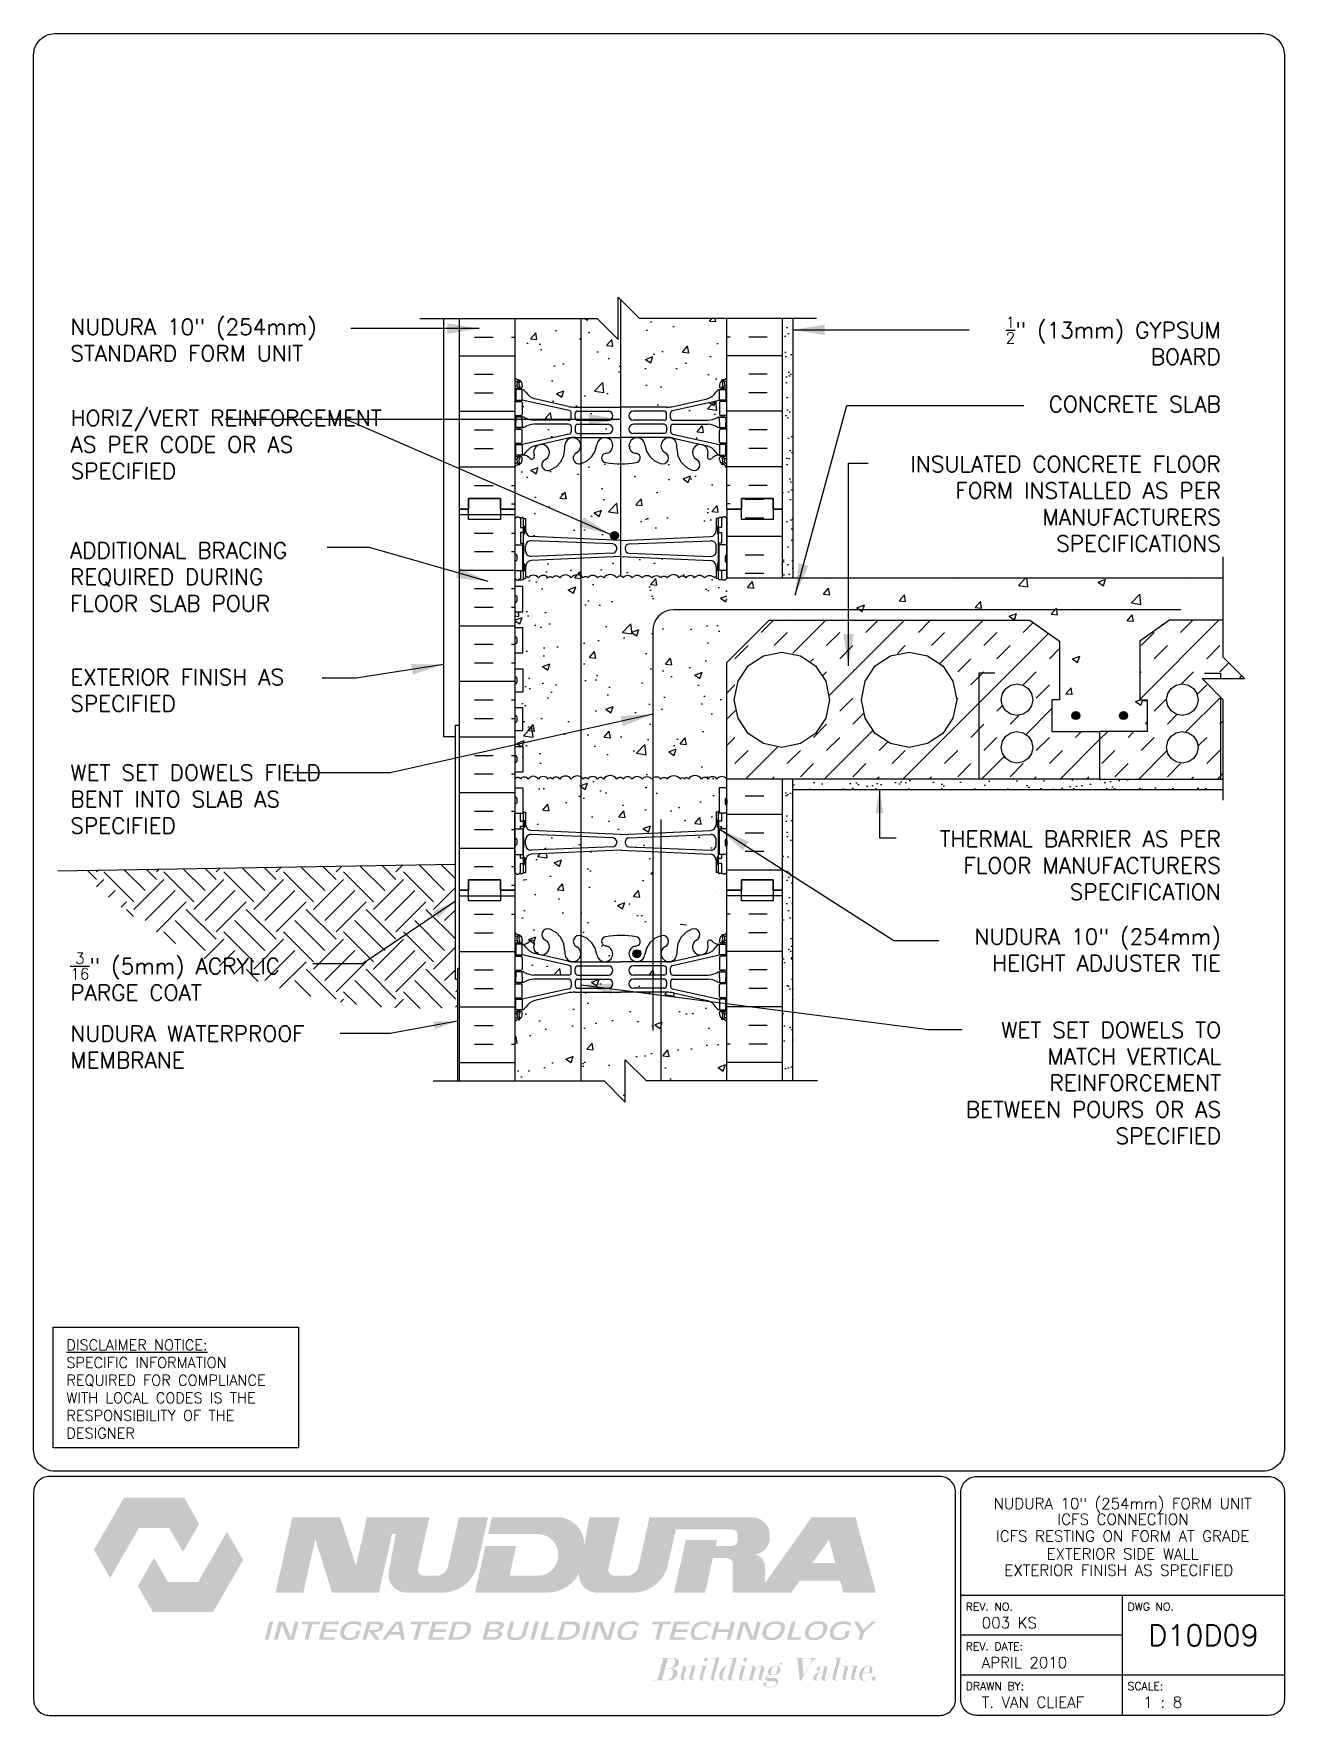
# Paper-space layout 'D10D09' of a CAD drawing. Header units: inches. Extents: x 0.42 to 7.8, y 0.49 to 10.41.
# The model-space entities are those that its viewports show. They can reach past a viewport. Long polylines and large blocks are cut down to what shows.
import ezdxf
from ezdxf.enums import TextEntityAlignment as Align

# ---------------------------------------------------------------- set-up
doc = ezdxf.new("R2010")
doc.units = ezdxf.units.IN
doc.header["$LTSCALE"] = 0.5
doc.header["$MEASUREMENT"] = 0
doc.linetypes.add('DASHED2', pattern=[0.375, 0.25, -0.125])
for name, color, linetype in [('HATCH', 12, 'Continuous'), ('line25', 2, 'Continuous'), ('LINE3', 3, 'Continuous'), ('LINE50', 5, 'Continuous'), ('LINE9', 9, 'Continuous'), ('LOGO', 7, 'Continuous'), ('TBK_LINE65', 3, 'Continuous'), ('TBK_TEXT', 4, 'Continuous'), ('TEXT', 4, 'Continuous'), ('Web_Edge', 9, 'Continuous')]:
    doc.layers.add(name, color=color, linetype=linetype)
doc.styles.add('DIM', font='romans.shx', dxfattribs={"width": 0.7})
doc.styles.add('ROMANS', font='romans.shx', dxfattribs={"height": 0.75})
doc.styles.get("Standard").update_dxf_attribs({"font": 'romans.shx', "height": 0.75})
doc.linetypes.add('STEEL', pattern='A,0.5,-0.2,["X",Standard,S=0.1,R=0,X=-0.1,Y=-0.05],-0.1', length=0.8)
doc.dimstyles.new('ext_12', dxfattribs={"dimscale": 12, "dimtxt": 0.09375, "dimasz": 0.09375, "dimexe": 0.09375, "dimexo": 0.0625, "dimgap": 0.0625, "dimtad": 1, "dimdec": 1, "dimzin": 3, "dimdsep": 46, "dimlunit": 4, "dimtxsty": 'DIM', "dimcen": 0.09, "dimdle": 0.09375, "dimclrt": 4, "dimadec": 0, "dimazin": 0, "dimtfac": 1, "dimtdec": 1, "dimtmove": 2, "dimatfit": 3, "dimfxl": 1, "dimfrac": 2, "dimtolj": 1, "dimtzin": 0, "dimarcsym": 0})
doc.dimstyles.new('ext_8', dxfattribs={"dimscale": 8, "dimtxt": 0.09375, "dimasz": 0.09375, "dimexe": 0.09375, "dimexo": 0.0625, "dimgap": 0.0625, "dimtad": 1, "dimdec": 1, "dimzin": 3, "dimdsep": 46, "dimlunit": 4, "dimtxsty": 'DIM', "dimcen": 0.09, "dimdle": 0.09375, "dimclrt": 4, "dimadec": 0, "dimazin": 0, "dimtfac": 1, "dimtdec": 1, "dimtmove": 2, "dimatfit": 3, "dimfxl": 1, "dimfrac": 2, "dimtolj": 1, "dimtzin": 0, "dimarcsym": 0})
pattern_1 = [(37.5, (66.68995, -49.9766), (-0.0314967, 0.963412), [0, -0.76, 0, -0.85, 0, -0.8125]), (7.5, (66.69, -49.9766), (0.8848884, 1.411073), [0, -0.41, 0, -0.685, 0, -0.2625]), (327.5, (66.07495, -49.9766), (1.557071, 0.0028295), [0, -0.25, 0, -0.9, 0, -1.175]), (317.5, (66.075, -49.9766), (1.503063, 0.438838), [0, -0.125, 0, -0.59, 0, -0.675])]
pattern_2 = [(50, (0, 0), (3.5863, -0.31376), [0.375, -4.125]), (355, (0, 0), (-0.693757, 3.76096), [0.3, -3.3]), (100.4514, (0.299, -0.026), (2.892547, 3.447198), [0.3187, -3.50571]), (46.1842, (0, 1), (5.336205, -0.827595), [0.5625, -6.1875]), (96.6356, (0.4447, 0.931), (4.67331, 4.87059), [0.47805, -5.25856]), (351.1842, (0, 1), (4.67331, 4.87059), [0.45, -4.95]), (21, (0.5, 0.75), (2.984535, -2.013094), [0.375, -4.125]), (326, (0.5, 0.75), (1.216577, 3.62575), [0.3, -3.3]), (71.4514, (0.7487, 0.5822), (4.201113, 1.612652), [0.3187, -3.50571]), (37.5, (0, 0), (0.060799, 1.664469), [0, -3.26, 0, -3.35, 0, -3.3125]), (7.5, (0, 0), (1.315348, 1.972059), [0, -1.91, 0, -3.185, 0, -1.2625]), (327.5, (-1.115, 0), (2.669112, -0.1127744), [0, -1.25, 0, -3.9, 0, -5.175]), (317.5, (-1.615, 0), (2.91593, 0.500525), [0, -1.625, 0, -2.59, 0, -3.675])]
pattern_3 = [(50, (0, 0), (3.5863, -0.31376), [0.375, -4.125]), (355, (0, 0), (-0.693757, 3.76096), [0.3, -3.3]), (100.4514, (0.299, -0.026), (2.892544, 3.4472), [0.3187, -3.50571]), (46.1842, (0, 1), (5.33621, -0.827596), [0.5625, -6.1875]), (96.6356, (0.4447, 0.931), (4.67331, 4.87059), [0.47805, -5.25857]), (351.1842, (0, 1), (4.67331, 4.87059), [0.45, -4.95]), (21, (0.5, 0.75), (2.984535, -2.013094), [0.375, -4.125]), (326, (0.5, 0.75), (1.216577, 3.62575), [0.3, -3.3]), (71.4514, (0.7487, 0.5822), (4.20111, 1.612656), [0.3187, -3.50571]), (37.5, (0, 0), (0.060799, 1.664469), [0, -3.26, 0, -3.35, 0, -3.3125]), (7.5, (0, 0), (1.315348, 1.972059), [0, -1.91, 0, -3.185, 0, -1.2625]), (327.5, (-1.115, 0), (2.669112, -0.1127744), [0, -1.25, 0, -3.9, 0, -5.175]), (317.5, (-1.615, 0), (2.91593, 0.500525), [0, -1.625, 0, -2.59, 0, -3.675])]

psp = doc.layouts.new('D10D09')

# ---------------------------------------------------------------- texts
at = {"layer": 'TBK_TEXT', "color": 7, "style": 'ROMANS'}
for s, p in [('REV. NO.', (5.9215, 1.107)), ('DWG NO.', (6.876, 1.107)), ('REV. DATE:', (5.9215, 0.8726)), ('DRAWN BY:', (5.9215, 0.6382)), ('SCALE:', (6.876, 0.6382))]:
    psp.add_text(s, height=0.04688, dxfattribs=at).set_placement(p)
at = {"layer": 'TEXT', "insert": (0.6134, 2.7065), "char_height": 0.0625, "width": 1.41371, "attachment_point": 1, "style": 'ROMANS'}
psp.add_mtext('{\\Fromans.shx|c1;\\LDISCLAIMER NOTICE:\\l\\PSPECIFIC INFORMATION REQUIRED FOR COMPLIANCE WITH LOCAL CODES IS THE RESPONSIBILITY OF THE DESIGNER}', dxfattribs=at)

msp = doc.modelspace()

# ---------------------------------------------------------------- texts
at = {"layer": 'TEXT', "char_height": 0.75, "style": 'ROMANS'}
for s, insert, width, attachment_point in [('NUDURA 10" (254mm) STANDARD FORM UNIT', (230.828, 103.659), 13.9131, 4), ('\\A1; {\\H0.7x;\\S1/2;}" (13mm) GYPSUM BOARD', (285.15, 103.628), 12.17415, 6), ('\\A1;CONCRETE SLAB', (285.15, 100.636), 12.17415, 6), ('HORIZ/VERT REINFORCEMENT AS PER CODE OR AS SPECIFIED', (230.843, 98.731), 16.22436, 4), ('INSULATED CONCRETE FLOOR FORM INSTALLED AS PER MANUFACTURERS SPECIFICATIONS', (285.15, 95.93), 17.62644, 6), ('ADDITIONAL BRACING REQUIRED DURING FLOOR SLAB POUR', (230.813, 92.479), 12.17415, 4), ('EXTERIOR FINISH AS SPECIFIED', (230.829, 87.126), 13.18701, 4), ('WET SET DOWELS FIELD BENT INTO SLAB AS SPECIFIED', (230.829, 81.987), 13.18701, 4), ('THERMAL BARRIER AS PER FLOOR MANUFACTURERS SPECIFICATION', (285.15, 78.859), 17.24655, 6), ('NUDURA 10" (254mm) HEIGHT ADJUSTER TIE', (285.15, 74.868), 13.95837, 6), ('\\A1;{\\H0.7x;\\S3/16;}" (5mm) ACRYLIC PARGE COAT', (230.829, 73.605), 12.36492, 4), ('WET SET DOWELS TO MATCH VERTICAL REINFORCEMENT BETWEEN POURS OR AS SPECIFIED', (285.158, 68.589), 13.18701, 6), ('{\\H1x;NUDURA WATERPROOF MEMBRANE}', (230.829, 70.289), 13.69006, 4)]:
    msp.add_mtext(s, dxfattribs=dict(at, insert=insert, width=width, attachment_point=attachment_point))

# ---------------------------------------------------------------- blocks, each defined once
blk = doc.blocks.new('TITLEBLOCK-Tag')
at = {"style": 'ROMANS'}
for tag, height, p in [('TITLE_LINE_1', 0.065, (0.927, -0.1328)), ('TITLE_LINE_2', 0.065, (0.9294, -0.2258)), ('CENTRE-LINE-3', 0.065, (0.927, -0.3246)), ('TITLE_LINE_4', 0.065, (0.927, -0.4299)), ('TITLE_LINE_5', 0.065, (0.927, -0.526)), ('DWG', 0.125, (1.4043, -0.9102))]:
    blk.add_attdef(tag, text='', height=height, dxfattribs=at).set_placement(p, align=Align.MIDDLE_CENTER)
for tag, p in [('LATEST_REVISION', (0.0954, -0.8366)), ('REVISION_DATE', (0.0954, -1.071)), ('DRAWN_BY', (0.0954, -1.3053)), ('SCALE', (1.0499, -1.3053))]:
    blk.add_attdef(tag, text='', height=0.065, dxfattribs=at).set_placement(p, align=Align.MIDDLE_LEFT)

# ---------------------------------------------------------------- hatches: boundary and pattern name
at = {"layer": 'HATCH'}
h = msp.add_hatch(dxfattribs=at)
h.set_pattern_fill('AR-CONC', color=256, scale=0.5)
h.set_pattern_definition(pattern_3)
h.paths.add_polyline_path([(261.587, 72.037), (261.482, 72.037, -0.168672), (261.296, 72.187, 0.17445), (260.888, 72.482), (259.307, 72.835, 0.054974), (258.981, 72.871), (256.823, 72.871), (254.665, 72.871, 0.054974), (254.338, 72.835), (252.757, 72.482, 0.17445), (252.35, 72.187, -0.168672), (252.164, 72.037), (252.059, 72.037), (252.059, 71.967), (252.106, 71.967, -0.414214), (252.169, 71.905), (252.169, 71.837, -0.249069), (252.059, 71.63), (252.059, 71.588), (251.969, 71.588, 0.088416), (251.823, 71.491), (251.823, 68.683), (256.026, 68.683), (257.026, 67.683), (257.026, 69.683), (258.026, 68.683), (261.823, 68.683), (261.823, 71.491, 0.08841), (261.677, 71.588), (261.587, 71.588), (261.587, 71.63, -0.249069), (261.477, 71.837), (261.477, 71.905, -0.414214), (261.539, 71.967), (261.587, 71.967)])
h.paths.add_polyline_path([(261.823, 104.683), (261.279, 104.683), (261.306, 104.535), (261.007, 104.562), (261.109, 104.683), (257.698, 104.683), (256.698, 105.683), (256.698, 103.683), (255.698, 104.683), (251.823, 104.683), (251.823, 101.876, 0.088416), (251.969, 101.778), (252.059, 101.778), (252.059, 101.736, -0.249069), (252.169, 101.529), (252.169, 101.462, -0.414214), (252.106, 101.399), (252.059, 101.399), (252.059, 101.329), (252.164, 101.329, -0.168672), (252.35, 101.18, 0.17445), (252.757, 100.884), (254.338, 100.531, 0.054974), (254.665, 100.495), (256.823, 100.495), (258.981, 100.495, 0.054974), (259.307, 100.531), (260.888, 100.884, 0.17445), (261.296, 101.18, -0.168672), (261.482, 101.329), (261.587, 101.329), (261.587, 101.399), (261.539, 101.399, -0.414214), (261.477, 101.462), (261.477, 101.529, -0.249069), (261.587, 101.736), (261.587, 101.778), (261.677, 101.778, 0.08841), (261.823, 101.876)])
h = msp.add_hatch(dxfattribs=at)
h.set_pattern_fill('AR-SAND', color=256, scale=0.5, style=0)
h.set_pattern_definition(pattern_1)
h.paths.add_polyline_path([(264.948, 104.683), (264.448, 104.683), (264.448, 95.683), (264.448, 92.433), (264.948, 92.433)])
h = msp.add_hatch(dxfattribs=at)
h.set_pattern_fill('AR-CONC', color=256, scale=0.5, style=0)
h.set_pattern_definition(pattern_2)
h.paths.add_polyline_path([(254.381, 100.333), (252.164, 100.829), (252.059, 100.829), (252.059, 100.759), (252.106, 100.759, -0.414214), (252.169, 100.697), (252.169, 100.162, -0.414214), (252.106, 100.099), (252.059, 100.099), (252.059, 100.029), (252.164, 100.029, -0.124673), (252.267, 100.001, 0.100756), (252.716, 99.873), (254.354, 99.873, 0.414214), (254.479, 99.998), (254.479, 100.211, 0.351061)])
h = msp.add_hatch(dxfattribs=at)
h.set_pattern_fill('AR-CONC', color=256, scale=0.5, style=0)
h.set_pattern_definition(pattern_2)
h.paths.add_polyline_path([(256.231, 100.308), (254.931, 100.308), (254.931, 99.874), (256.231, 99.874, 1)])
h = msp.add_hatch(dxfattribs=at)
h.set_pattern_fill('AR-CONC', color=256, scale=0.5, style=0)
h.set_pattern_definition(pattern_2)
h.paths.add_polyline_path([(261.477, 100.162), (261.477, 100.697, -0.414214), (261.539, 100.759), (261.587, 100.759), (261.587, 100.829), (261.482, 100.829), (259.264, 100.333, 0.351061), (259.166, 100.211), (259.166, 99.998, 0.414214), (259.291, 99.873), (260.929, 99.873, 0.100756), (261.378, 100.001, -0.124673), (261.482, 100.029), (261.587, 100.029), (261.587, 100.099), (261.539, 100.099, -0.414214)])
h = msp.add_hatch(dxfattribs=at)
h.set_pattern_fill('AR-CONC', color=256, scale=0.5, style=0)
h.set_pattern_definition(pattern_2)
h.paths.add_polyline_path([(254.479, 99.348), (254.479, 99.56, 0.414214), (254.354, 99.685), (252.716, 99.685, 0.100756), (252.267, 99.558, -0.124673), (252.164, 99.529), (252.059, 99.529), (252.059, 99.459), (252.106, 99.459, -0.414214), (252.169, 99.397), (252.169, 98.862, -0.414214), (252.106, 98.799), (252.059, 98.799), (252.059, 98.729), (252.164, 98.729), (254.381, 99.226, 0.351061)])
h = msp.add_hatch(dxfattribs=at)
h.set_pattern_fill('AR-CONC', color=256, scale=0.5, style=0)
h.set_pattern_definition(pattern_2)
h.paths.add_polyline_path([(256.231, 99.684), (254.931, 99.684), (254.931, 99.25), (256.231, 99.25, 1)])
h = msp.add_hatch(dxfattribs=at)
h.set_pattern_fill('AR-CONC', color=256, scale=0.5, style=0)
h.set_pattern_definition(pattern_2)
h.paths.add_polyline_path([(261.539, 99.459), (261.587, 99.459), (261.587, 99.529), (261.482, 99.529, -0.124673), (261.378, 99.558, 0.100756), (260.929, 99.685), (259.291, 99.685, 0.414214), (259.166, 99.56), (259.166, 99.348, 0.351061), (259.264, 99.226), (261.482, 98.729), (261.587, 98.729), (261.587, 98.799), (261.539, 98.799, -0.414214), (261.477, 98.862), (261.477, 99.397, -0.414214)])
h = msp.add_hatch(dxfattribs=at)
h.set_pattern_fill('AR-CONC', color=256, scale=0.5)
h.set_pattern_definition(pattern_3)
h.paths.add_polyline_path([(261.051, 93.259), (256.843, 93.443, 0.020761), (256.826, 93.444, 0.020761), (256.809, 93.443), (252.601, 93.259, 0.390098), (252.326, 92.96), (252.326, 92.517, -0.169868), (252.442, 92.433, -0.520567), (252.934, 92.433, -0.520567), (253.389, 92.433, -0.520567), (253.589, 92.433, -0.520567), (253.935, 92.433, -0.520567), (254.481, 92.433, -0.520567), (255.036, 92.433, -0.520567), (255.263, 92.433, -0.520567), (255.718, 92.433, -0.520567), (256.01, 92.433, -0.520567), (256.631, 92.433, -0.520567), (256.937, 92.433, -0.520567), (257.356, 92.433, -0.48966), (257.823, 92.433, -0.48966), (258.289, 92.433, -0.520567), (258.708, 92.433, -0.520567), (259.014, 92.433, -0.224697), (259.296, 92.594, -0.224697), (259.578, 92.433, -0.520567), (259.884, 92.433, -0.520567), (260.303, 92.433, -0.48966), (260.77, 92.433, -0.48966), (261.236, 92.433, -0.118855), (261.326, 92.513), (261.326, 92.96, 0.390098)])
h.paths.add_polyline_path([(261.823, 97.683, 0.08841), (261.677, 97.78), (261.587, 97.78), (261.587, 97.822, -0.249069), (261.477, 98.029), (261.477, 98.097, -0.414214), (261.539, 98.159), (261.587, 98.159), (261.587, 98.229), (261.482, 98.229, 0.231736), (261.124, 98.078, -0.8344), (260.913, 98.204), (260.924, 98.225, 2.155404), (260.386, 98.031, -1), (260.172, 97.52, -0.311223), (259.463, 98.536), (259.464, 98.701, 1.661382), (258.902, 98.348, -1), (258.689, 97.837, -0.30095), (257.953, 98.709, 1.661382), (257.392, 98.356, 0.055617), (257.571, 98.311, -0.843243), (257.537, 97.878, -0.047544), (256.823, 97.814, -0.047544), (256.109, 97.878, -0.843243), (256.075, 98.311, 0.055617), (256.254, 98.356, 1.661382), (255.693, 98.709, -0.30095), (254.957, 97.837, -1), (254.743, 98.348, 1.661382), (254.182, 98.701), (254.182, 98.536, -0.311223), (253.473, 97.52, -1), (253.26, 98.031, 2.155404), (252.721, 98.225), (252.733, 98.204, -0.834375), (252.521, 98.078, 0.23174), (252.164, 98.229), (252.059, 98.229), (252.059, 98.159), (252.106, 98.159, -0.414214), (252.169, 98.097), (252.169, 98.029, -0.249069), (252.059, 97.822), (252.059, 97.78), (251.969, 97.78, 0.088416), (251.823, 97.683), (251.823, 95.683), (251.823, 95.236), (251.906, 95.319), (251.996, 95.319), (252.026, 95.289), (252.176, 95.289, -0.414214), (252.226, 95.239), (252.326, 95.239), (252.326, 94.679, 0.390098), (252.601, 94.38), (256.809, 94.196, 0.020761), (256.826, 94.195, 0.020761), (256.843, 94.196), (261.051, 94.38, 0.390098), (261.326, 94.679), (261.326, 95.239), (261.426, 95.239, -0.414214), (261.476, 95.289), (261.576, 95.289), (261.626, 95.289), (261.656, 95.319), (261.746, 95.319), (261.823, 95.243), (261.823, 95.683)])
h = msp.add_hatch(dxfattribs=at)
h.set_pattern_fill('AR-CONC', color=256, scale=0.5, style=0)
h.set_pattern_definition(pattern_2)
h.paths.add_polyline_path([(254.931, 97.828, -0.95183), (254.743, 98.348, 1.661382), (254.182, 98.701), (254.182, 98.536, -0.311223), (253.473, 97.52, -1), (253.26, 98.031, 2.155404), (252.721, 98.225), (252.733, 98.204, -0.8344), (252.521, 98.078, -0.000004), (252.521, 98.078, 0.23174), (252.164, 98.229), (252.059, 98.229), (252.059, 98.159), (252.106, 98.159, -0.414214), (252.169, 98.097), (252.169, 98.029, -0.249069), (252.059, 97.822), (252.059, 97.78), (251.969, 97.78, 0.088416), (251.823, 97.683), (251.823, 95.683), (251.823, 95.236), (251.906, 95.319), (251.996, 95.319), (252.026, 95.289), (252.176, 95.289, -0.414214), (252.226, 95.239), (252.326, 95.239), (252.326, 94.679, 0.390098), (252.601, 94.38), (254.931, 94.278)])
h = msp.add_hatch(dxfattribs=at)
h.set_pattern_fill('AR-CONC', color=256, scale=0.5, style=0)
h.set_pattern_definition(pattern_2)
h.paths.add_polyline_path([(256.809, 97.814, -0.046667), (256.109, 97.878, -0.843243), (256.075, 98.311, 0.055617), (256.254, 98.356, 1.661382), (255.693, 98.709, -0.30095), (254.957, 97.837, -0.024679), (254.931, 97.828), (254.931, 94.278), (256.809, 94.196)])
h.paths.add_polyline_path([(256.713, 94.429, -1), (256.338, 94.429, -1)], flags=16)
h = msp.add_hatch(dxfattribs=at)
h.set_pattern_fill('INSUL', color=256, scale=7, style=0)
h.set_pattern_definition([(0, (-2674.339, -319.3263), (0, 2.625), []), (0, (-2674.339, -318.4513), (0, 2.625), [0.875, -0.875]), (0, (-2674.339, -317.5763), (0, 2.625), [0.875, -0.875])])
h.paths.add_polyline_path([(249.198, 77.683), (249.635, 77.683), (249.635, 78.183), (251.135, 78.183), (251.135, 77.683), (251.823, 77.683), (251.823, 95.683), (251.135, 95.683), (251.135, 96.183), (249.635, 96.183), (249.635, 95.683), (249.198, 95.683)])
h = msp.add_hatch(dxfattribs=at)
h.set_pattern_fill('INSUL', color=256, scale=7, style=0)
h.set_pattern_definition([(0, (66.69, -49.9766), (0, 2.625), []), (0, (66.69, -49.1016), (0, 2.625), [0.875, -0.875]), (0, (66.69, -48.2266), (0, 2.625), [0.875, -0.875])])
h.paths.add_polyline_path([(264.448, 95.683), (264.01, 95.683), (264.01, 96.183), (262.51, 96.183), (262.51, 95.683), (261.823, 95.683), (261.823, 92.433), (264.448, 92.433)])
h.paths.add_polyline_path([(264.448, 82.933), (261.823, 82.933), (261.823, 77.683), (262.51, 77.683), (262.51, 78.183), (264.01, 78.183), (264.01, 77.683), (264.448, 77.683)])
h = msp.add_hatch(dxfattribs=at)
h.set_pattern_fill('AR-CONC', color=256, scale=0.5, style=0)
h.set_pattern_definition(pattern_2)
edge = h.paths.add_edge_path()
edge.add_line((251.823, 92.038), (252.188, 92.038))
edge.add_line((252.188, 92.038), (252.188, 90.838))
edge.add_line((252.188, 90.838), (251.823, 90.838))
edge.add_line((251.823, 90.838), (251.823, 90.088))
edge.add_line((251.823, 90.088), (252.188, 90.088))
edge.add_line((252.188, 90.088), (252.188, 88.888))
edge.add_line((252.188, 88.888), (251.823, 88.888))
edge.add_line((251.823, 88.888), (251.823, 88.138))
edge.add_line((251.823, 88.138), (252.188, 88.138))
edge.add_line((252.188, 88.138), (252.188, 87.058))
edge.add_line((252.188, 87.058), (251.823, 87.058))
edge.add_line((251.823, 87.058), (251.823, 86.308))
edge.add_line((251.823, 86.308), (252.188, 86.308))
edge.add_line((252.188, 86.308), (252.188, 85.228))
edge.add_line((252.188, 85.228), (251.823, 85.228))
edge.add_line((251.823, 85.228), (251.823, 84.478))
edge.add_line((251.823, 84.478), (252.188, 84.478))
edge.add_line((252.188, 84.478), (252.188, 83.278))
edge.add_line((252.188, 83.278), (251.823, 83.278))
edge.add_line((251.823, 83.278), (251.823, 82.94))
edge.add_arc((251.954, 82.852), 0.158, 32.63178, 146.14551, ccw=False)
edge.add_arc((252.265, 82.813), 0.217, 35, 145, ccw=False)
edge.add_arc((252.688, 82.765), 0.3, 35, 145, ccw=False)
edge.add_arc((253.161, 82.778), 0.278, 35, 145, ccw=False)
edge.add_arc((253.489, 82.867), 0.122, 35, 145, ccw=False)
edge.add_arc((253.762, 82.816), 0.211, 35, 145, ccw=False)
edge.add_arc((254.208, 82.746), 0.333, 35, 145, ccw=False)
edge.add_arc((254.758, 82.743), 0.339, 59.39892, 145, ccw=False)
edge.add_line((254.931, 83.035), (254.931, 92.53))
edge.add_arc((254.758, 92.239), 0.339, 59.39892, 145)
edge.add_arc((254.208, 92.242), 0.333, 35, 145)
edge.add_arc((253.762, 92.312), 0.211, 35, 145)
edge.add_arc((253.489, 92.363), 0.122, 35, 145)
edge.add_arc((253.161, 92.274), 0.278, 35, 145)
edge.add_arc((252.688, 92.261), 0.3, 35, 145)
edge.add_arc((252.265, 92.309), 0.217, 35, 73.56269)
edge.add_line((252.326, 92.517), (252.326, 92.399))
edge.add_line((252.326, 92.399), (252.226, 92.399))
edge.add_arc((252.176, 92.399), 0.05, -90, 0, ccw=False)
edge.add_line((252.176, 92.349), (252.026, 92.349))
edge.add_line((252.026, 92.349), (251.996, 92.319))
edge.add_line((251.996, 92.319), (251.906, 92.319))
edge.add_line((251.906, 92.319), (251.823, 92.403))
edge.add_line((251.823, 92.403), (251.823, 92.038))
h = msp.add_hatch(dxfattribs=at)
h.set_pattern_fill('AR-CONC', color=256, scale=0.5, style=0)
h.set_pattern_definition([(50, (-3.0853, 7.8178), (3.5863, -0.31376), [0.375, -4.125]), (355, (-3.0853, 7.8178), (-0.693757, 3.76096), [0.3, -3.3]), (100.4514, (-2.7865, 7.7916), (2.892547, 3.447198), [0.3187, -3.50571]), (46.1842, (-3.0853, 8.818), (5.336205, -0.827595), [0.5625, -6.1875]), (96.6356, (-2.6406, 8.749), (4.67331, 4.87059), [0.47805, -5.25856]), (351.1842, (-3.0853, 8.818), (4.67331, 4.87059), [0.45, -4.95]), (21, (-2.5853, 8.5678), (2.984535, -2.013094), [0.375, -4.125]), (326, (-2.5853, 8.5678), (1.216577, 3.62575), [0.3, -3.3]), (71.4514, (-2.3366, 8.4), (4.201113, 1.612652), [0.3187, -3.50571]), (37.5, (-3.0853, 7.8178), (0.060799, 1.664469), [0, -3.26, 0, -3.35, 0, -3.3125]), (7.5, (-3.0853, 7.8178), (1.315348, 1.972059), [0, -1.91, 0, -3.185, 0, -1.2625]), (327.5, (-4.2003, 7.8178), (2.669112, -0.1127744), [0, -1.25, 0, -3.9, 0, -5.175]), (317.5, (-4.7003, 7.8178), (2.91593, 0.500525), [0, -1.625, 0, -2.59, 0, -3.675])])
h.paths.add_polyline_path([(253.322, 92.5, 0.416028), (252.934, 92.433, 0.520567), (252.442, 92.433, 0.520567), (252.087, 92.433, 0.540212), (251.823, 92.436), (251.823, 92.038), (252.188, 92.038), (252.188, 90.838), (251.823, 90.838), (251.823, 90.088), (252.188, 90.088), (252.188, 88.888), (251.823, 88.888), (251.823, 88.138), (252.188, 88.138), (252.188, 87.058), (251.823, 87.058), (251.823, 86.308), (252.188, 86.308), (252.188, 85.228), (251.823, 85.228), (251.823, 84.478), (252.188, 84.478), (252.188, 83.278), (251.823, 83.278), (251.823, 82.94, -0.540212), (252.087, 82.937, -0.520567), (252.442, 82.937, -0.520567), (252.934, 82.937, -0.416028), (253.322, 83.005)])
h = msp.add_hatch(dxfattribs=at)
h.set_pattern_fill('AR-CONC', color=256, scale=0.5, style=0)
h.set_pattern_definition(pattern_2)
h.paths.add_polyline_path([(258.323, 89.933, -0.414214), (259.323, 90.933), (261.823, 90.933), (261.823, 92.396), (261.746, 92.319), (261.656, 92.319), (261.626, 92.349), (261.476, 92.349, -0.414214), (261.426, 92.399), (261.326, 92.399), (261.326, 92.513, 0.118855), (261.236, 92.433, 0.48966), (260.77, 92.433, 0.48966), (260.303, 92.433, 0.520567), (259.884, 92.433, 0.520567), (259.578, 92.433, 0.224697), (259.296, 92.594, 0.224697), (259.014, 92.433, 0.520567), (258.708, 92.433, 0.520567), (258.289, 92.433, 0.48966), (257.823, 92.433, 0.48966), (257.356, 92.433, 0.520567), (256.937, 92.433, 0.520567), (256.631, 92.433, 0.520567), (256.01, 92.433, 0.520567), (255.718, 92.433, 0.520567), (255.263, 92.433, 0.520567), (255.036, 92.433, 0.106864), (254.931, 92.53), (254.931, 83.035, -0.106864), (255.036, 82.937, -0.520567), (255.263, 82.937, -0.520567), (255.718, 82.937, -0.520567), (256.01, 82.937, -0.520567), (256.631, 82.937, -0.520567), (256.937, 82.937, -0.520567), (257.356, 82.937, -0.48966), (257.823, 82.937, -0.48966), (258.289, 82.937, -0.050478), (258.323, 82.977)])
h = msp.add_hatch(dxfattribs=at)
h.set_pattern_fill('AR-CONC', color=256, scale=0.5, style=0)
h.set_pattern_definition(pattern_2)
h.paths.add_polyline_path([(261.823, 90.933), (259.323, 90.933, 0.414214), (258.323, 89.933), (258.323, 82.977, -0.458053), (258.708, 82.937, -0.520567), (259.014, 82.937, -0.520567), (259.636, 82.937, -0.715411), (259.823, 82.933, -0.715411), (260.01, 82.937, -0.520567), (260.631, 82.937, -0.520567), (260.937, 82.937, -0.520567), (261.356, 82.937, -0.48966), (261.823, 82.937), (261.823, 83.278), (261.458, 83.278), (261.458, 84.478), (261.823, 84.478)])
h = msp.add_hatch(dxfattribs=at)
h.set_pattern_fill('AR-CONC', color=256, scale=0.5, style=0)
h.set_pattern_definition(pattern_2)
h.paths.add_polyline_path([(254.931, 83.035, 0.391901), (254.481, 82.937, 0.520567), (253.935, 82.937, 0.520567), (253.589, 82.937, 0.520567), (253.389, 82.937, 0.520567), (252.934, 82.937, 0.520567), (252.442, 82.937, 0.520567), (252.087, 82.937, 0.540212), (251.823, 82.94), (251.823, 82.528), (252.188, 82.528), (252.188, 81.416, -0.327813), (252.223, 81.368), (252.323, 81.368), (252.323, 80.807, 0.390098), (252.598, 80.508), (254.931, 80.407)])
h = msp.add_hatch(dxfattribs=at)
h.set_pattern_fill('AR-CONC', color=256, scale=0.5, style=0)
h.set_pattern_definition(pattern_2)
h.paths.add_polyline_path([(258.323, 82.977, 0.050478), (258.289, 82.937, 0.48966), (257.823, 82.937, 0.48966), (257.356, 82.937, 0.520567), (256.937, 82.937, 0.520567), (256.631, 82.937, 0.520567), (256.01, 82.937, 0.520567), (255.718, 82.937, 0.520567), (255.263, 82.937, 0.520567), (255.036, 82.937, 0.106864), (254.931, 83.035), (254.931, 80.407), (256.806, 80.325, 0.020761), (256.823, 80.324, 0.020761), (256.839, 80.325), (258.323, 80.389)])
h = msp.add_hatch(dxfattribs=at)
h.set_pattern_fill('AR-CONC', color=256, scale=0.5, style=0)
h.set_pattern_definition(pattern_2)
h.paths.add_polyline_path([(259.636, 82.937, 0.520567), (259.014, 82.937, 0.520567), (258.708, 82.937, 0.458053), (258.323, 82.977), (258.323, 80.389), (261.048, 80.508, 0.390098), (261.323, 80.807), (261.323, 81.368), (261.423, 81.368, -0.327813), (261.458, 81.416), (261.458, 82.528), (261.823, 82.528), (261.823, 82.937, 0.48966), (261.356, 82.937, 0.520567), (260.937, 82.937, 0.520567), (260.631, 82.937, 0.520567), (260.01, 82.937, 0.715411), (259.823, 82.933, 0.715411)])
h = msp.add_hatch(dxfattribs=at)
h.set_pattern_fill('AR-SAND', color=256, scale=0.5, style=0)
h.set_pattern_definition(pattern_1)
h.paths.add_polyline_path([(264.948, 82.933), (264.448, 82.933), (264.448, 77.683), (264.448, 68.683), (264.948, 68.683)])
h = msp.add_hatch(dxfattribs=at)
h.set_pattern_fill('AR-SAND', color=256, scale=0.5, style=0)
h.set_pattern_definition([(37.5, (61.8866, 8.7949), (-0.0314967, 0.963412), [0, -0.76, 0, -0.85, 0, -0.8125]), (7.5, (61.8866, 8.7949), (0.8848884, 1.411073), [0, -0.41, 0, -0.685, 0, -0.2625]), (327.5, (61.2716, 8.7949), (1.557071, 0.0028295), [0, -0.25, 0, -0.9, 0, -1.175]), (317.5, (61.2716, 8.7949), (1.503063, 0.438838), [0, -0.125, 0, -0.59, 0, -0.675])])
h.paths.add_polyline_path([(264.948, 82.933), (264.948, 82.433), (285.265, 82.433), (285.265, 82.933), (279.426, 82.933)])
h = msp.add_hatch(dxfattribs=at)
h.set_pattern_fill('AR-CONC', color=256, scale=0.5, style=0)
h.set_pattern_definition(pattern_2)
h.paths.add_polyline_path([(254.931, 80.224), (252.583, 80.317, 0.425773), (252.323, 80.067), (252.323, 79.829, 0.425773), (252.583, 79.58), (254.931, 79.672)])
h = msp.add_hatch(dxfattribs=at)
h.set_pattern_fill('AR-CONC', color=256, scale=0.5, style=0)
h.set_pattern_definition(pattern_2)
h.paths.add_polyline_path([(258.323, 80.209), (257.206, 80.165, 0.390098), (257.023, 79.966), (257.023, 79.931, 0.390098), (257.206, 79.731), (258.323, 79.687)])
h = msp.add_hatch(dxfattribs=at)
h.set_pattern_fill('AR-CONC', color=256, scale=0.5, style=0)
h.set_pattern_definition(pattern_2)
h.paths.add_polyline_path([(261.323, 80.067, 0.425773), (261.063, 80.317), (258.715, 80.224), (258.715, 79.672), (261.063, 79.58, 0.425773), (261.323, 79.829)])
h = msp.add_hatch(dxfattribs=at)
h.set_pattern_fill('AR-CONC', color=256, scale=0.5, style=0)
h.set_pattern_definition(pattern_2)
h.paths.add_polyline_path([(254.931, 79.49), (252.598, 79.388, 0.390098), (252.323, 79.089), (252.323, 78.528), (252.223, 78.528, -0.414214), (252.173, 78.478), (252.023, 78.478), (251.993, 78.448), (251.903, 78.448), (251.823, 78.528), (251.823, 77.683), (251.823, 75.683, 0.088416), (251.969, 75.586), (252.059, 75.586), (252.059, 75.544, -0.249069), (252.169, 75.337), (252.169, 75.27, -0.414214), (252.106, 75.207), (252.059, 75.207), (252.059, 75.137), (252.164, 75.137, -0.155529), (252.339, 75.003, 0.180914), (252.757, 74.692), (254.338, 74.339, 0.054974), (254.665, 74.303), (254.931, 74.303), (254.931, 74.693, -0.963626), (254.182, 74.666), (254.182, 74.831, 0.311223), (253.473, 75.847, 1.000415), (253.26, 75.335, -1.000415), (253.473, 75.847, -0.311223), (254.182, 74.831), (254.182, 74.666, 1.661382), (254.743, 75.018, -0.95183), (254.931, 75.539)])
h = msp.add_hatch(dxfattribs=at)
h.set_pattern_fill('AR-CONC', color=256, scale=0.5, style=0)
h.set_pattern_definition(pattern_2)
h.paths.add_polyline_path([(258.323, 79.507), (256.839, 79.572, 0.020761), (256.823, 79.573, 0.020761), (256.806, 79.572), (254.931, 79.49), (254.931, 75.539, -0.024679), (254.957, 75.53, -0.30095), (255.693, 74.657, 1.661382), (256.254, 75.01, 0.055617), (256.075, 75.056, -0.843243), (256.109, 75.488, -0.047544), (256.823, 75.553, -0.047544), (257.537, 75.488, -0.843243), (257.571, 75.056, 0.055617), (257.392, 75.01, 1.661382), (257.953, 74.657, -0.193861), (258.323, 75.336)])
h.paths.add_polyline_path([(257.769, 74.689, -1), (257.394, 74.689, -1)], flags=16)
h = msp.add_hatch(dxfattribs=at)
h.set_pattern_fill('EARTH', color=256, scale=8, angle=45, style=0)
h.set_pattern_definition([(45, (59.5256, -51.5586), (2e-16, 2.828427), [2, -2]), (45, (58.9952, -51.0283), (2e-16, 2.828427), [2, -2]), (45, (58.4649, -50.498), (2e-16, 2.828427), [2, -2]), (135, (58.4649, -50.1444), (-2.828427, 4e-16), [2, -2]), (135, (58.9952, -49.614), (-2.828427, 4e-16), [2, -2]), (135, (59.5256, -49.0837), (-2.828427, 4e-16), [2, -2])])
h.paths.add_polyline_path([(249.01, 78.924), (231.224, 78.613, 0.215358), (249.104, 72.17), (249.104, 73.483), (249.01, 73.483)])
h.paths.add_polyline_path([(230.642, 72.305), (242.045, 72.305), (242.045, 74.905), (230.642, 74.905)], flags=9)
h = msp.add_hatch(dxfattribs=at)
h.set_pattern_fill('AR-CONC', color=256, scale=0.5, style=0)
h.set_pattern_definition(pattern_2)
h.paths.add_polyline_path([(254.479, 74.018, 0.351061), (254.381, 74.14), (252.164, 74.637), (252.059, 74.637), (252.059, 74.567), (252.106, 74.567, -0.414214), (252.169, 74.505), (252.169, 73.97, -0.414214), (252.106, 73.907), (252.059, 73.907), (252.059, 73.837), (252.155, 73.837, -0.134256), (252.267, 73.809, 0.100756), (252.716, 73.681), (254.354, 73.681, 0.414214), (254.479, 73.806)])
h = msp.add_hatch(dxfattribs=at)
h.set_pattern_fill('AR-CONC', color=256, scale=0.5, style=0)
h.set_pattern_definition(pattern_2)
h.paths.add_polyline_path([(258.323, 74.116), (257.414, 74.116, 1), (257.414, 73.682), (258.323, 73.682)], flags=17)
h.paths.add_polyline_path([(258.715, 74.116), (258.323, 74.116), (258.323, 73.682), (258.715, 73.682)], flags=16)
h = msp.add_hatch(dxfattribs=at)
h.set_pattern_fill('AR-CONC', color=256, scale=0.5, style=0)
h.set_pattern_definition(pattern_2)
h.paths.add_polyline_path([(256.231, 73.492), (254.931, 73.492), (254.931, 73.058), (256.231, 73.058, 1)], flags=17)
h = msp.add_hatch(dxfattribs=at)
h.set_pattern_fill('AR-CONC', color=256, scale=0.5, style=0)
h.set_pattern_definition(pattern_2)
h.paths.add_polyline_path([(258.323, 73.492), (257.414, 73.492, 1), (257.414, 73.058), (258.323, 73.058)], flags=17)
h.paths.add_polyline_path([(258.715, 73.492), (258.323, 73.492), (258.323, 73.058), (258.715, 73.058)], flags=16)
at = {"layer": 'LINE3'}
for points in [[(256.713, 94.429, 1), (256.338, 94.429, 1)], [(278.488, 85.933, 1), (278.113, 85.933, 1)], [(280.738, 85.933, 1), (280.363, 85.933, 1)], [(257.769, 74.689, 1), (257.394, 74.689, 1)]]:
    msp.add_hatch(color=256, dxfattribs=at).paths.add_polyline_path(points)

# ---------------------------------------------------------------- linework, layer by layer
msp.add_line((249.01, 85.483), (249.01, 85.483))
at = {"layer": 'HATCH'}
for p, q in [((249.911, 104.674), (250.786, 104.674)), ((251.661, 104.674), (251.823, 104.674)), ((255.661, 104.249), (255.661, 104.249)), ((261.007, 104.562), (261.109, 104.683)), ((261.007, 104.562), (261.306, 104.535)), ((261.218, 104.408), (261.218, 104.408)), ((261.306, 104.533), (261.279, 104.683)), ((261.984, 104.674), (261.823, 104.674)), ((263.734, 104.674), (262.859, 104.674)), ((249.911, 103.799), (250.786, 103.799)), ((251.661, 103.799), (251.823, 103.799)), ((252.167, 103.743), (252.167, 103.743)), ((253.094, 103.897), (253.094, 103.897)), ((254.061, 103.993), (254.061, 103.993)), ((254.527, 103.381), (254.527, 103.381)), ((261.443, 103.882), (261.443, 103.882)), ((261.984, 103.799), (261.823, 103.799)), ((263.734, 103.799), (262.859, 103.799)), ((249.198, 102.924), (251.823, 102.924)), ((264.448, 102.924), (261.823, 102.924)), ((249.911, 102.049), (250.786, 102.049)), ((263.734, 102.049), (262.859, 102.049)), ((249.911, 101.174), (250.786, 101.174)), ((263.734, 101.174), (262.859, 101.174)), ((249.198, 100.299), (251.823, 100.299)), ((264.448, 100.299), (261.823, 100.299)), ((249.911, 99.424), (250.786, 99.424)), ((263.734, 99.424), (262.859, 99.424)), ((249.911, 98.549), (250.786, 98.549)), ((263.734, 98.549), (262.859, 98.549)), ((249.198, 97.674), (251.823, 97.674)), ((264.448, 97.674), (261.823, 97.674)), ((252.245, 97.495), (252.245, 97.495)), ((249.911, 96.799), (250.786, 96.799)), ((251.661, 96.799), (251.823, 96.799)), ((251.957, 96.52), (251.957, 96.52)), ((261.984, 96.799), (261.823, 96.799)), ((263.734, 96.799), (262.859, 96.799)), ((251.661, 95.924), (251.823, 95.924)), ((261.984, 95.924), (261.823, 95.924)), ((262.795, 91.978), (263.036, 92.265)), ((263.094, 91.951), (263.037, 92.265)), ((266.525, 92.194), (266.525, 92.194)), ((272.525, 92.251), (272.525, 92.251)), ((273.342, 92.415), (273.342, 92.415)), ((275.597, 92.081), (275.935, 92.433)), ((276.042, 92.011), (275.993, 92.433)), ((279.355, 92.232), (279.705, 92.367)), ((279.355, 92.232), (279.604, 92.064)), ((279.604, 92.064), (279.705, 92.366)), ((283.567, 92.172), (283.567, 92.172)), ((262.795, 91.978), (263.094, 91.952)), ((263.609, 91.694), (263.609, 91.694)), ((264.122, 91.845), (264.122, 91.845)), ((265.652, 91.368), (265.652, 91.368)), ((266.222, 91.421), (266.222, 91.421)), ((266.382, 91.664), (266.623, 91.951)), ((266.382, 91.664), (266.681, 91.638)), ((266.681, 91.638), (266.623, 91.951)), ((266.792, 91.733), (266.792, 91.733)), ((268.249, 91.742), (268.249, 91.742)), ((269.38, 91.837), (269.38, 91.837)), ((269.461, 91.62), (269.461, 91.62)), ((269.968, 91.35), (270.209, 91.638)), ((269.968, 91.35), (270.267, 91.324)), ((270.267, 91.324), (270.209, 91.637)), ((270.631, 92.002), (270.631, 92.002)), ((270.639, 91.597), (270.639, 91.597)), ((270.816, 92.094), (270.816, 92.094)), ((272.13, 91.507), (272.13, 91.507)), ((273.554, 91.036), (273.795, 91.324)), ((273.555, 92.098), (273.555, 92.098)), ((273.853, 91.01), (273.795, 91.324)), ((274.799, 91.394), (274.799, 91.394)), ((275.597, 92.081), (276.042, 92.012)), ((278.445, 91.477), (278.445, 91.477)), ((280.67, 91.524), (280.67, 91.524)), ((280.933, 91.253), (281.323, 91.659)), ((280.97, 91.797), (280.97, 91.797)), ((281.296, 91.349), (281.296, 91.349)), ((281.378, 91.184), (281.323, 91.659)), ((281.922, 91.689), (281.922, 91.689)), ((283.816, 91.939), (283.816, 91.939)), ((284.212, 91.849), (284.212, 91.849)), ((262.508, 91.287), (262.508, 91.287)), ((263.126, 91.047), (263.126, 91.047)), ((264.328, 91.172), (264.328, 91.172)), ((264.807, 90.596), (264.807, 90.596)), ((265.076, 91.007), (265.076, 91.007)), ((265.177, 91.174), (265.177, 91.174)), ((267.723, 91.097), (267.723, 91.097)), ((267.846, 91.061), (267.846, 91.061)), ((267.968, 91.02), (268.318, 91.154)), ((267.968, 91.02), (268.217, 90.852)), ((268.217, 90.852), (268.318, 91.154)), ((270.515, 90.948), (270.515, 90.948)), ((273.184, 90.835), (273.184, 90.835)), ((273.281, 90.75), (273.281, 90.75)), ((273.554, 91.036), (273.853, 91.01)), ((274.367, 90.695), (274.367, 90.695)), ((275.154, 90.619), (275.504, 90.754)), ((275.154, 90.619), (275.403, 90.452)), ((275.403, 90.452), (275.504, 90.754)), ((275.619, 90.859), (275.619, 90.859)), ((275.853, 90.723), (275.853, 90.723)), ((275.878, 91.125), (275.878, 91.125)), ((277.141, 90.723), (277.382, 91.01)), ((277.141, 90.723), (277.439, 90.697)), ((277.44, 90.696), (277.382, 91.01)), ((277.468, 91.282), (277.468, 91.282)), ((277.513, 91.109), (277.513, 91.109)), ((278.38, 90.848), (278.38, 90.848)), ((278.522, 90.61), (278.522, 90.61)), ((280.137, 91.169), (280.137, 91.169)), ((280.727, 90.409), (280.968, 90.696)), ((280.933, 91.253), (281.378, 91.184)), ((281.026, 90.383), (280.968, 90.696)), ((282.806, 91.056), (282.806, 91.056)), ((261.891, 90.095), (261.891, 90.095)), ((263.442, 89.854), (264.022, 90.433)), ((264.061, 89.235), (264.68, 89.854)), ((264.938, 88.874), (266.497, 90.433)), ((266.536, 89.235), (267.155, 89.854)), ((266.666, 86.891), (270.209, 90.433)), ((268.392, 89.854), (268.972, 90.433)), ((270.134, 82.933), (277.013, 89.812)), ((270.867, 89.854), (271.446, 90.433)), ((271.486, 89.235), (272.104, 89.854)), ((271.885, 88.396), (273.921, 90.433)), ((273.961, 89.235), (274.579, 89.854)), ((275.817, 89.854), (276.287, 90.324)), ((278.384, 89.813), (278.384, 89.813)), ((280.727, 90.409), (281.026, 90.383)), ((280.91, 90.133), (280.91, 90.133)), ((281.191, 90.497), (281.191, 90.497)), ((281.316, 86.691), (285.058, 90.433)), ((281.385, 89.235), (282.004, 89.854)), ((282.339, 90.219), (282.508, 90.284)), ((282.339, 90.219), (282.379, 90.193)), ((283.241, 89.854), (283.821, 90.433)), ((283.507, 90.508), (283.507, 90.508)), ((262.205, 88.616), (262.824, 89.235)), ((267.155, 88.616), (267.773, 89.235)), ((269.879, 88.866), (270.248, 89.235)), ((274.579, 88.616), (275.198, 89.235)), ((277.054, 88.616), (277.536, 89.098)), ((279.355, 89.552), (279.355, 89.552)), ((280.607, 89.717), (280.607, 89.717)), ((282.004, 88.616), (282.623, 89.235)), ((284.479, 88.616), (285.098, 89.235)), ((265.781, 88.48), (265.917, 88.616)), ((272.723, 87.998), (273.342, 88.616)), ((278.138, 88.606), (278.488, 88.741)), ((278.138, 88.606), (278.387, 88.439)), ((278.323, 88.148), (278.323, 88.148)), ((278.387, 88.438), (278.489, 88.741)), ((279.142, 88.627), (279.142, 88.627)), ((280.849, 88.468), (280.849, 88.468)), ((281.09, 88.366), (281.09, 88.366)), ((285.098, 87.998), (285.524, 88.424)), ((261.823, 86.997), (262.205, 87.379)), ((266.364, 87.826), (266.536, 87.998)), ((273.342, 87.379), (273.961, 87.998)), ((275.817, 87.379), (276.435, 87.998)), ((276.435, 86.76), (277.054, 87.379)), ((278.04, 87.58), (278.04, 87.58)), ((278.174, 87.865), (278.174, 87.865)), ((279.291, 87.745), (279.291, 87.745)), ((281.185, 87.994), (281.185, 87.994)), ((281.316, 87.928), (281.385, 87.998)), ((283.295, 87.432), (283.86, 87.998)), ((284.035, 86.935), (284.479, 87.379)), ((286.021, 87.683), (286.143, 87.805)), ((267.155, 86.141), (267.773, 86.76)), ((272.676, 86.713), (272.723, 86.76)), ((277.834, 86.962), (278.075, 87.249)), ((277.834, 86.962), (278.133, 86.936)), ((278.133, 86.935), (278.075, 87.249)), ((279.372, 86.767), (279.372, 86.767)), ((280.788, 86.804), (280.788, 86.804)), ((281.123, 86.593), (281.357, 86.683)), ((281.123, 86.593), (281.372, 86.426)), ((281.372, 86.425), (281.458, 86.683)), ((281.421, 86.648), (281.45, 86.683)), ((281.421, 86.648), (281.676, 86.626)), ((282.004, 86.141), (282.58, 86.717)), ((283.501, 85.163), (285.143, 86.805)), ((261.823, 85.759), (262.235, 86.171)), ((267.773, 85.523), (268.275, 86.024)), ((274.579, 86.141), (274.831, 86.393)), ((275.198, 85.523), (275.614, 85.939)), ((275.957, 85.045), (277.176, 86.263)), ((277.976, 85.773), (277.976, 85.773)), ((278.169, 86.072), (278.169, 86.072)), ((278.262, 86.484), (278.262, 86.484)), ((279.87, 86.022), (279.87, 86.022)), ((280.838, 85.96), (280.838, 85.96)), ((282.623, 85.523), (283.077, 85.977)), ((265.917, 84.904), (266.536, 85.523)), ((266.421, 82.933), (268.713, 85.225)), ((273.342, 84.904), (273.961, 85.523)), ((278.292, 84.904), (278.571, 85.183)), ((279.223, 85.401), (279.223, 85.401)), ((279.426, 84.801), (279.808, 85.183)), ((280.767, 84.904), (281.046, 85.183)), ((281.596, 85.555), (281.676, 85.638)), ((281.596, 85.555), (281.676, 85.542)), ((285.098, 85.523), (285.265, 85.69)), ((261.823, 84.522), (262.205, 84.904)), ((262.205, 83.667), (262.824, 84.285)), ((262.709, 82.933), (264.219, 84.443)), ((264.68, 83.667), (265.299, 84.285)), ((266.536, 84.285), (267.155, 84.904)), ((269.011, 84.285), (269.404, 84.679)), ((269.63, 83.667), (270.248, 84.285)), ((272.104, 83.667), (272.723, 84.285)), ((273.961, 84.285), (274.579, 84.904)), ((276.435, 84.285), (277.054, 84.904)), ((277.054, 83.667), (277.673, 84.285)), ((277.558, 82.933), (279.426, 84.801)), ((279.529, 83.667), (280.148, 84.285)), ((281.271, 82.933), (282.599, 84.261)), ((281.385, 84.285), (282.004, 84.904)), ((284.076, 84.501), (284.479, 84.904)), ((284.479, 83.667), (285.098, 84.285)), ((265.299, 83.048), (265.917, 83.667)), ((267.773, 83.048), (268.392, 83.667)), ((272.723, 83.048), (273.342, 83.667)), ((273.846, 82.933), (274.912, 83.999)), ((275.198, 83.048), (275.817, 83.667)), ((280.148, 83.048), (280.767, 83.667)), ((282.623, 83.048), (283.241, 83.667)), ((263.946, 82.933), (264.061, 83.048)), ((268.896, 82.933), (269.011, 83.048)), ((271.371, 82.933), (271.486, 83.048)), ((276.321, 82.933), (276.435, 83.048)), ((278.796, 82.933), (278.91, 83.048)), ((283.745, 82.933), (283.86, 83.048)), ((284.983, 82.933), (285.265, 83.215)), ((249.198, 77.424), (251.823, 77.424)), ((261.096, 77.456), (261.096, 77.456)), ((261.266, 77.561), (261.266, 77.561)), ((261.492, 77.439), (261.492, 77.439)), ((264.448, 77.424), (261.823, 77.424)), ((249.911, 76.549), (250.786, 76.549)), ((251.661, 76.549), (251.823, 76.549)), ((261.984, 76.549), (261.823, 76.549)), ((263.734, 76.549), (262.859, 76.549)), ((249.911, 75.674), (250.786, 75.674)), ((257.398, 76.219), (257.398, 76.219)), ((259.548, 75.963), (259.548, 75.963)), ((259.62, 76.083), (259.918, 76.057)), ((263.734, 75.674), (262.859, 75.674)), ((249.198, 74.799), (251.823, 74.799)), ((264.448, 74.799), (261.823, 74.799)), ((249.911, 73.924), (250.786, 73.924)), ((263.734, 73.924), (262.859, 73.924)), ((249.911, 73.049), (250.786, 73.049)), ((263.734, 73.049), (262.859, 73.049)), ((249.198, 72.174), (251.823, 72.174)), ((264.448, 72.174), (261.823, 72.174)), ((249.911, 71.299), (250.786, 71.299)), ((263.734, 71.299), (262.859, 71.299)), ((249.911, 70.424), (250.786, 70.424)), ((251.661, 70.424), (251.823, 70.424)), ((261.984, 70.424), (261.823, 70.424)), ((263.734, 70.424), (262.859, 70.424)), ((249.198, 69.549), (251.823, 69.549)), ((255.534, 69.632), (255.534, 69.632)), ((264.448, 69.549), (261.823, 69.549))]:
    msp.add_line(p, q, dxfattribs=at)
for points in [[(257.823, 92.433, 0.48966), (257.356, 92.433, 0.520567), (256.937, 92.433, 0.520567), (256.631, 92.433, 0.520567), (256.01, 92.433, 0.520567), (255.718, 92.433, 0.520567), (255.263, 92.433, 0.520567), (255.036, 92.433, 0.520567), (254.481, 92.433, 0.520567), (253.935, 92.433, 0.520567), (253.589, 92.433, 0.520567), (253.389, 92.433, 0.520567), (252.934, 92.433, 0.520567), (252.442, 92.433, 0.169868), (252.326, 92.517, 0.169868)], [(257.823, 92.433, -0.48966), (258.289, 92.433, -0.520567), (258.708, 92.433, -0.520567), (259.014, 92.433, -0.224697), (259.296, 92.594, -0.224697)], [(260.77, 92.433, 0.48966), (260.303, 92.433, 0.520567), (259.884, 92.433, 0.520567), (259.578, 92.433, 0.224697), (259.296, 92.594, 0.224697)], [(260.77, 92.433, -0.48966), (261.236, 92.433, -0.118855), (261.326, 92.513, -0.118855)], [(257.823, 82.937, 0.48966), (257.356, 82.937, 0.520567), (256.937, 82.937, 0.520567), (256.631, 82.937, 0.520567), (256.01, 82.937, 0.520567), (255.718, 82.937, 0.520567), (255.263, 82.937, 0.520567), (255.036, 82.937, 0.520567), (254.481, 82.937, 0.520567), (253.935, 82.937, 0.520567), (253.589, 82.937, 0.520567), (253.389, 82.937, 0.520567), (252.934, 82.937, 0.520567), (252.442, 82.937, 0.520567), (252.087, 82.937, 0.540212), (251.823, 82.94)], [(257.823, 82.937, -0.48966), (258.289, 82.937, -0.520567), (258.708, 82.937, -0.520567), (259.014, 82.937, -0.520567), (259.636, 82.937, -0.715411), (259.823, 82.933, -0.307914)], [(261.823, 82.937, 0.48966), (261.356, 82.937, 0.520567), (260.937, 82.937, 0.520567), (260.631, 82.937, 0.520567), (260.01, 82.937, 0.715411), (259.823, 82.933, 0.307914)]]:
    msp.add_lwpolyline(points, format="xyb", dxfattribs=at)
at = {"layer": 'line25'}
for p, q in [((251.823, 104.683), (251.823, 95.683)), ((261.823, 95.683), (261.823, 104.683)), ((251.823, 95.683), (251.823, 77.683)), ((261.823, 95.683), (261.823, 92.433)), ((251.823, 93.988), (252.188, 93.988)), ((252.188, 92.788), (252.188, 93.988)), ((261.823, 93.988), (261.458, 93.988)), ((261.458, 92.788), (261.458, 93.988)), ((251.823, 92.788), (252.188, 92.788)), ((261.823, 92.788), (261.458, 92.788)), ((261.823, 92.433), (285.265, 92.433)), ((251.823, 92.038), (252.188, 92.038)), ((252.188, 90.838), (252.188, 92.038)), ((251.823, 90.838), (252.188, 90.838)), ((251.823, 90.088), (252.188, 90.088)), ((252.188, 88.888), (252.188, 90.088)), ((261.823, 88.433), (263.823, 90.433)), ((263.823, 90.433), (276.132, 90.433)), ((276.132, 90.433), (277.536, 89.443)), ((277.536, 89.443), (277.536, 86.683)), ((251.823, 88.888), (252.188, 88.888)), ((251.823, 88.138), (252.188, 88.138)), ((252.188, 88.138), (252.188, 87.058)), ((261.823, 77.683), (261.823, 88.433)), ((251.823, 87.058), (252.188, 87.058)), ((277.536, 86.683), (277.176, 86.683)), ((277.176, 86.683), (277.176, 85.183)), ((251.823, 86.308), (252.188, 86.308)), ((252.188, 85.228), (252.188, 86.308)), ((251.823, 85.228), (252.188, 85.228)), ((277.176, 85.183), (279.426, 85.183)), ((279.426, 85.183), (279.426, 82.933)), ((251.823, 84.478), (252.188, 84.478)), ((252.188, 84.478), (252.188, 83.278)), ((251.823, 83.278), (252.188, 83.278)), ((279.426, 82.933), (261.823, 82.933)), ((251.823, 82.528), (252.188, 82.528)), ((252.188, 82.528), (252.188, 81.328)), ((261.458, 82.528), (261.458, 81.328)), ((261.823, 82.528), (261.458, 82.528)), ((251.823, 81.328), (252.188, 81.328)), ((261.823, 81.328), (261.458, 81.328)), ((251.823, 80.578), (252.188, 80.578)), ((252.188, 80.578), (252.188, 79.378)), ((261.823, 80.578), (261.458, 80.578)), ((261.458, 80.578), (261.458, 79.378)), ((251.823, 79.378), (252.188, 79.378)), ((261.823, 79.378), (261.458, 79.378)), ((251.823, 77.683), (251.823, 68.683)), ((261.823, 68.683), (261.823, 77.683))]:
    msp.add_line(p, q, dxfattribs=at)
msp.add_lwpolyline([(285.265, 90.433), (282.72, 90.433), (281.316, 89.443), (281.316, 86.683), (281.676, 86.683), (281.676, 85.183), (279.426, 85.183), (279.426, 82.933), (285.265, 82.933)], dxfattribs=at)
at = {"layer": 'LINE3'}
for p, q in [((256.809, 105.571), (256.809, 92.501)), ((254.931, 104.683), (254.931, 68.683)), ((258.715, 81.03), (258.715, 68.683))]:
    msp.add_line(p, q, dxfattribs=at)
at = {"layer": 'LINE3', "linetype": 'STEEL'}
msp.add_line((283.265, 90.933), (261.823, 90.933), dxfattribs=at)
at = {"layer": 'LINE3'}
msp.add_lwpolyline([(263.823, 90.933), (259.323, 90.933, 0.414214), (258.323, 89.933), (258.323, 71.059), (258.323, 71.059)], format="xyb", dxfattribs=at)
for centre in [(256.525, 94.429), (278.301, 85.933), (280.551, 85.933), (257.581, 74.689)]:
    msp.add_circle(centre, 0.188, dxfattribs=at)
at = {"layer": 'LINE50'}
for p, q in [((249.198, 95.683), (249.198, 104.683)), ((264.448, 95.683), (264.448, 104.683)), ((249.198, 77.683), (249.198, 95.683)), ((264.448, 92.433), (264.448, 95.683)), ((264.448, 77.683), (264.448, 82.933)), ((230.241, 78.596), (249.01, 78.924)), ((249.198, 68.683), (249.198, 77.683)), ((264.448, 68.683), (264.448, 77.683))]:
    msp.add_line(p, q, dxfattribs=at)
for points in [[(249.198, 95.683), (249.635, 95.683), (249.635, 96.183), (251.135, 96.183), (251.135, 95.683), (251.823, 95.683)], [(251.823, 95.683), (251.135, 95.683), (251.135, 96.183), (249.635, 96.183), (249.635, 95.683), (249.198, 95.683)], [(264.448, 95.683), (264.01, 95.683), (264.01, 96.183), (262.51, 96.183), (262.51, 95.683), (261.823, 95.683)], [(261.823, 95.683), (262.51, 95.683), (262.51, 96.183), (264.01, 96.183), (264.01, 95.683), (264.448, 95.683)], [(251.823, 77.683), (251.135, 77.683), (251.135, 78.183), (249.635, 78.183), (249.635, 77.683), (249.198, 77.683)], [(249.198, 77.683), (249.635, 77.683), (249.635, 78.183), (251.135, 78.183), (251.135, 77.683), (251.823, 77.683)], [(261.823, 77.683), (262.51, 77.683), (262.51, 78.183), (264.01, 78.183), (264.01, 77.683), (264.448, 77.683)], [(264.448, 77.683), (264.01, 77.683), (264.01, 78.183), (262.51, 78.183), (262.51, 77.683), (261.823, 77.683)]]:
    msp.add_lwpolyline(points, dxfattribs=at)
at = {"layer": 'LINE9'}
for p, q in [((256.698, 103.683), (256.698, 105.683)), ((256.698, 105.683), (257.698, 104.683)), ((247.336, 104.683), (255.698, 104.683)), ((248.448, 104.683), (248.448, 84.924)), ((255.698, 104.683), (256.698, 103.683)), ((266.059, 104.683), (257.698, 104.683)), ((264.948, 104.683), (264.948, 92.433)), ((251.826, 95.239), (251.906, 95.319)), ((251.906, 95.319), (251.996, 95.319)), ((252.076, 95.239), (251.996, 95.319)), ((252.026, 95.289), (252.176, 95.289)), ((252.076, 95.289), (252.176, 95.289)), ((261.626, 95.289), (261.476, 95.289)), ((261.576, 95.289), (261.476, 95.289)), ((261.576, 95.239), (261.656, 95.319)), ((261.746, 95.319), (261.656, 95.319)), ((261.826, 95.239), (261.746, 95.319)), ((251.826, 92.399), (251.826, 95.239)), ((252.076, 95.239), (252.076, 94.819)), ((252.076, 94.569), (252.076, 94.069)), ((252.226, 92.399), (252.226, 95.239)), ((252.226, 95.239), (252.326, 95.239)), ((252.226, 95.219), (252.226, 95.219)), ((252.226, 94.869), (252.276, 94.869)), ((252.226, 94.519), (252.276, 94.519)), ((252.276, 94.869), (252.276, 94.519)), ((252.326, 95.239), (252.326, 94.679)), ((261.426, 95.239), (261.326, 95.239)), ((261.326, 95.239), (261.326, 94.679)), ((261.376, 94.869), (261.376, 94.519)), ((261.426, 94.869), (261.376, 94.869)), ((261.426, 94.519), (261.376, 94.519)), ((261.426, 92.399), (261.426, 95.239)), ((261.426, 95.219), (261.426, 95.219)), ((261.576, 95.239), (261.576, 94.819)), ((261.576, 94.569), (261.576, 94.069)), ((261.826, 92.399), (261.826, 95.239)), ((252.326, 93.701), (252.326, 93.938)), ((256.443, 94.036), (252.586, 94.188)), ((256.809, 94.196), (252.601, 94.38)), ((256.626, 93.837), (256.626, 93.802)), ((256.843, 94.196), (261.051, 94.38)), ((257.026, 93.837), (257.026, 93.802)), ((257.209, 94.036), (261.066, 94.188)), ((261.326, 93.701), (261.326, 93.938)), ((251.823, 93.498), (251.823, 93.278)), ((251.823, 93.443), (251.823, 93.443)), ((251.823, 93.333), (251.823, 93.333)), ((251.863, 93.538), (251.863, 93.538)), ((251.863, 93.238), (251.863, 93.238)), ((251.903, 93.498), (251.903, 93.278)), ((252.226, 93.119), (252.276, 93.119)), ((252.276, 93.119), (252.276, 92.769)), ((252.326, 92.96), (252.326, 92.399)), ((256.443, 93.603), (252.586, 93.451)), ((256.809, 93.443), (252.601, 93.259)), ((256.843, 93.443), (261.051, 93.259)), ((257.209, 93.603), (261.066, 93.451)), ((261.326, 92.96), (261.326, 92.399)), ((261.426, 93.119), (261.376, 93.119)), ((261.376, 93.119), (261.376, 92.769)), ((261.743, 93.448), (261.743, 93.228)), ((261.743, 93.393), (261.743, 93.393)), ((261.743, 93.283), (261.743, 93.283)), ((261.783, 93.488), (261.783, 93.488)), ((261.783, 93.188), (261.783, 93.188)), ((261.823, 93.448), (261.823, 93.228)), ((251.826, 92.399), (251.906, 92.319)), ((251.906, 92.319), (251.996, 92.319)), ((252.076, 92.399), (251.996, 92.319)), ((252.026, 92.349), (252.176, 92.349)), ((252.076, 92.788), (252.076, 92.399)), ((252.076, 92.349), (252.176, 92.349)), ((252.226, 92.769), (252.276, 92.769)), ((252.226, 92.399), (252.326, 92.399)), ((261.426, 92.399), (261.326, 92.399)), ((261.426, 92.769), (261.376, 92.769)), ((261.576, 92.349), (261.476, 92.349)), ((261.626, 92.349), (261.476, 92.349)), ((261.576, 92.788), (261.576, 92.399)), ((261.576, 92.399), (261.656, 92.319)), ((261.746, 92.319), (261.656, 92.319)), ((261.826, 92.399), (261.746, 92.319)), ((251.823, 91.548), (251.823, 91.328)), ((251.823, 91.493), (251.823, 91.493)), ((251.823, 91.383), (251.823, 91.383)), ((251.863, 91.588), (251.863, 91.588)), ((251.903, 91.548), (251.903, 91.328)), ((251.863, 91.288), (251.863, 91.288)), ((251.823, 89.598), (251.823, 89.378)), ((251.823, 89.543), (251.823, 89.543)), ((251.823, 89.433), (251.823, 89.433)), ((251.863, 89.638), (251.863, 89.638)), ((251.863, 89.338), (251.863, 89.338)), ((251.903, 89.598), (251.903, 89.378)), ((251.823, 87.708), (251.823, 87.488)), ((251.823, 87.653), (251.823, 87.653)), ((251.823, 87.543), (251.823, 87.543)), ((251.863, 87.748), (251.863, 87.748)), ((251.863, 87.448), (251.863, 87.448)), ((251.903, 87.708), (251.903, 87.488)), ((251.823, 85.878), (251.823, 85.658)), ((251.823, 85.823), (251.823, 85.823)), ((251.863, 85.918), (251.863, 85.918)), ((251.903, 85.878), (251.903, 85.658)), ((249.01, 73.483), (249.01, 85.483)), ((249.01, 85.483), (249.198, 85.483)), ((251.823, 85.713), (251.823, 85.713)), ((251.863, 85.618), (251.863, 85.618)), ((249.01, 84.924), (248.448, 84.924)), ((251.823, 83.988), (251.823, 83.768)), ((251.823, 83.933), (251.823, 83.933)), ((251.823, 83.823), (251.823, 83.823)), ((251.863, 84.028), (251.863, 84.028)), ((251.863, 83.728), (251.863, 83.728)), ((251.903, 83.988), (251.903, 83.768)), ((264.948, 68.683), (264.948, 82.933)), ((251.823, 82.038), (251.823, 81.818)), ((251.823, 81.983), (251.823, 81.983)), ((251.823, 81.873), (251.823, 81.873)), ((251.863, 82.078), (251.863, 82.078)), ((251.903, 82.038), (251.903, 81.818)), ((261.743, 81.988), (261.743, 81.768)), ((261.743, 81.933), (261.743, 81.933)), ((261.743, 81.823), (261.743, 81.823)), ((261.783, 82.028), (261.783, 82.028)), ((261.823, 81.988), (261.823, 81.768)), ((285.265, 82.433), (264.948, 82.433)), ((251.823, 78.528), (251.823, 81.328)), ((251.863, 81.778), (251.863, 81.778)), ((252.073, 81.328), (252.073, 80.948)), ((252.223, 78.528), (252.223, 81.368)), ((252.223, 81.368), (252.323, 81.368)), ((252.223, 81.348), (252.223, 81.348)), ((252.223, 80.998), (252.273, 80.998)), ((252.273, 80.998), (252.273, 80.648)), ((252.323, 81.368), (252.323, 80.807)), ((261.423, 81.368), (261.323, 81.368)), ((261.323, 81.368), (261.323, 80.807)), ((261.373, 80.998), (261.373, 80.648)), ((261.423, 80.998), (261.373, 80.998)), ((261.423, 78.528), (261.423, 81.368)), ((261.423, 81.348), (261.423, 81.348)), ((261.573, 81.328), (261.573, 80.948)), ((261.783, 81.728), (261.783, 81.728)), ((261.823, 78.528), (261.823, 81.328)), ((252.073, 80.698), (252.073, 80.578)), ((252.223, 80.648), (252.273, 80.648)), ((256.439, 80.165), (252.583, 80.317)), ((256.806, 80.325), (252.598, 80.508)), ((256.839, 80.325), (261.048, 80.508)), ((257.206, 80.165), (261.063, 80.317)), ((261.423, 80.648), (261.373, 80.648)), ((261.573, 80.698), (261.573, 80.578)), ((251.823, 80.088), (251.823, 79.868)), ((251.823, 80.033), (251.823, 80.033)), ((251.823, 79.923), (251.823, 79.923)), ((251.863, 80.128), (251.863, 80.128)), ((251.863, 79.828), (251.863, 79.828)), ((251.903, 80.088), (251.903, 79.868)), ((252.323, 79.829), (252.323, 80.067)), ((256.439, 79.731), (252.583, 79.58)), ((256.806, 79.572), (252.598, 79.388)), ((256.623, 79.966), (256.623, 79.931)), ((256.839, 79.572), (261.048, 79.388)), ((257.023, 79.966), (257.023, 79.931)), ((257.206, 79.731), (261.063, 79.58)), ((261.323, 79.829), (261.323, 80.067)), ((261.743, 80.038), (261.743, 79.818)), ((261.743, 79.983), (261.743, 79.983)), ((261.743, 79.873), (261.743, 79.873)), ((261.783, 80.078), (261.783, 80.078)), ((261.783, 79.778), (261.783, 79.778)), ((261.823, 80.038), (261.823, 79.818)), ((252.073, 79.378), (252.073, 79.198)), ((252.073, 78.948), (252.073, 78.528)), ((252.223, 79.248), (252.273, 79.248)), ((252.223, 78.898), (252.273, 78.898)), ((252.273, 79.248), (252.273, 78.898)), ((252.323, 79.089), (252.323, 78.528)), ((261.323, 79.089), (261.323, 78.528)), ((261.423, 79.248), (261.373, 79.248)), ((261.373, 79.248), (261.373, 78.898)), ((261.423, 78.898), (261.373, 78.898)), ((261.573, 79.378), (261.573, 79.198)), ((261.573, 78.948), (261.573, 78.528)), ((251.823, 78.528), (251.903, 78.448)), ((251.903, 78.448), (251.993, 78.448)), ((252.073, 78.528), (251.993, 78.448)), ((252.023, 78.478), (252.173, 78.478)), ((252.073, 78.478), (252.173, 78.478)), ((252.223, 78.528), (252.323, 78.528)), ((261.423, 78.528), (261.323, 78.528)), ((261.573, 78.478), (261.473, 78.478)), ((261.623, 78.478), (261.473, 78.478)), ((261.573, 78.528), (261.653, 78.448)), ((261.743, 78.448), (261.653, 78.448)), ((261.823, 78.528), (261.743, 78.448)), ((249.01, 73.483), (249.104, 73.483)), ((257.026, 67.683), (257.026, 69.683)), ((257.026, 69.683), (258.026, 68.683)), ((247.952, 68.683), (256.026, 68.683)), ((256.026, 68.683), (257.026, 67.683)), ((266.099, 68.683), (258.026, 68.683))]:
    msp.add_line(p, q, dxfattribs=at)
at = {"layer": 'LINE9', "linetype": 'DASHED2'}
for q in [(249.198, 74.058), (249.104, 68.683)]:
    msp.add_line((249.104, 73.965), q, dxfattribs=at)
at = {"layer": 'LINE9', "linetype": 'DASHED2', "ltscale": 0.15}
for points in [[(251.135, 95.683), (251.135, 95.683), (251.135, 95.183), (249.635, 95.183), (249.635, 95.683), (249.635, 95.683)], [(264.01, 95.683), (264.01, 95.683), (264.01, 95.183), (262.51, 95.183), (262.51, 95.683), (262.51, 95.683)], [(251.135, 77.683), (251.135, 77.683), (251.135, 77.183), (249.635, 77.183), (249.635, 77.683), (249.635, 77.683)], [(264.01, 77.683), (264.01, 77.683), (264.01, 77.183), (262.51, 77.183), (262.51, 77.683), (262.51, 77.683)]]:
    msp.add_lwpolyline(points, dxfattribs=at)
at = {"layer": 'LINE9'}
for points in [[(252.076, 94.819), (252.226, 94.819), (252.226, 94.569), (252.076, 94.569)], [(261.576, 94.819), (261.426, 94.819), (261.426, 94.569), (261.576, 94.569)], [(252.076, 94.069), (252.076, 94.069), (252.226, 94.069), (252.226, 93.569), (252.188, 93.569)], [(261.576, 94.069), (261.576, 94.069), (261.426, 94.069), (261.426, 93.569), (261.458, 93.569)], [(252.188, 92.819), (252.226, 92.819), (252.226, 93.069), (252.188, 93.069)], [(261.458, 92.819), (261.426, 92.819), (261.426, 93.069), (261.458, 93.069)], [(285.265, 81.933), (285.265, 86.683), (284.265, 87.683), (286.265, 87.683), (285.265, 88.683), (285.265, 93.433)], [(274.475, 87.933), (273.725, 87.933), (273.725, 82.933)], [(284.377, 87.933), (285.127, 87.933), (285.127, 87.683)], [(285.127, 86.821), (285.127, 82.933)], [(252.073, 80.948), (252.223, 80.948), (252.223, 80.698), (252.073, 80.698)], [(252.188, 80.198), (252.223, 80.198), (252.223, 79.698), (252.188, 79.698)], [(261.573, 80.948), (261.423, 80.948), (261.423, 80.698), (261.573, 80.698)], [(261.458, 80.198), (261.423, 80.198), (261.423, 79.698), (261.458, 79.698)], [(252.073, 78.948), (252.223, 78.948), (252.223, 79.198), (252.073, 79.198)], [(261.573, 78.948), (261.423, 78.948), (261.423, 79.198), (261.573, 79.198)]]:
    msp.add_lwpolyline(points, dxfattribs=at)
for centre, radius in [((264.426, 86.683), 2.25), ((270.426, 86.683), 2.25), ((275.523, 86.683), 0.75), ((283.329, 86.683), 0.75), ((275.523, 84.433), 0.75), ((283.329, 84.433), 0.75)]:
    msp.add_circle(centre, radius, dxfattribs=at)
for centre, radius, start, end in [((252.176, 95.239), 0.05, 0, 90), ((261.476, 95.239), 0.05, 90, 180), ((252.626, 94.679), 0.3, 180, 265.24257), ((261.026, 94.679), 0.3, 274.75743, 0), ((252.576, 93.938), 0.25, 87.74794, 180), ((252.576, 93.701), 0.25, 180, 272.25206), ((256.426, 93.837), 0.2, 0, 85.24257), ((256.426, 93.802), 0.2, 274.75743, 0), ((256.826, 94.395), 0.2, 265.24257, 270), ((256.826, 94.395), 0.2, 270, 274.75743), ((257.226, 93.837), 0.2, 94.75743, 180), ((257.226, 93.802), 0.2, 180, 265.24257), ((261.076, 93.938), 0.25, 0, 92.25206), ((261.076, 93.701), 0.25, 267.74794, 0), ((251.863, 93.498), 0.04, 90, 180), ((251.863, 93.278), 0.04, 180, 270), ((251.863, 93.498), 0.04, 0, 90), ((251.863, 93.278), 0.04, 270, 0), ((252.626, 92.96), 0.3, 94.75743, 180), ((256.826, 93.244), 0.2, 90, 94.75743), ((256.826, 93.244), 0.2, 85.24257, 90), ((261.026, 92.96), 0.3, 0, 85.24257), ((261.783, 93.448), 0.04, 90, 180), ((261.783, 93.228), 0.04, 180, 270), ((261.783, 93.448), 0.04, 0, 90), ((261.783, 93.228), 0.04, 270, 0), ((252.176, 92.399), 0.05, 270, 0), ((261.476, 92.399), 0.05, 180, 270), ((251.863, 91.548), 0.04, 90, 180), ((251.863, 91.328), 0.04, 180, 270), ((251.863, 91.548), 0.04, 0, 90), ((251.863, 91.328), 0.04, 270, 0), ((251.863, 89.598), 0.04, 90, 180), ((251.863, 89.378), 0.04, 180, 270), ((251.863, 89.598), 0.04, 0, 90), ((251.863, 89.378), 0.04, 270, 0), ((251.863, 87.708), 0.04, 90, 180), ((251.863, 87.488), 0.04, 180, 270), ((251.863, 87.708), 0.04, 0, 90), ((251.863, 87.488), 0.04, 270, 0), ((251.863, 85.878), 0.04, 90, 180), ((251.863, 85.878), 0.04, 0, 90), ((251.863, 85.658), 0.04, 180, 270), ((251.863, 85.658), 0.04, 270, 0), ((251.863, 83.988), 0.04, 90, 180), ((251.863, 83.768), 0.04, 180, 270), ((251.863, 83.988), 0.04, 0, 90), ((251.863, 83.768), 0.04, 270, 0), ((251.863, 82.038), 0.04, 90, 180), ((251.863, 81.818), 0.04, 180, 270), ((251.863, 82.038), 0.04, 0, 90), ((251.863, 81.818), 0.04, 270, 0), ((261.783, 81.988), 0.04, 90, 180), ((261.783, 81.988), 0.04, 0, 90), ((252.173, 81.368), 0.05, 0, 72.59934), ((261.473, 81.368), 0.05, 107.40071, 180), ((261.783, 81.768), 0.04, 180, 270), ((261.783, 81.768), 0.04, 270, 0), ((252.623, 80.807), 0.3, 180, 265.24257), ((252.573, 80.067), 0.25, 87.74794, 180), ((256.823, 80.524), 0.2, 265.24257, 270), ((256.823, 80.524), 0.2, 270, 274.75743), ((261.023, 80.807), 0.3, 274.75743, 0), ((261.073, 80.067), 0.25, 0, 92.25206), ((251.863, 80.088), 0.04, 90, 180), ((251.863, 79.868), 0.04, 180, 270), ((251.863, 80.088), 0.04, 0, 90), ((251.863, 79.868), 0.04, 270, 0), ((252.573, 79.829), 0.25, 180, 272.25206), ((256.423, 79.966), 0.2, 0, 85.24257), ((256.423, 79.931), 0.2, 274.75743, 0), ((256.823, 79.373), 0.2, 90, 94.75743), ((256.823, 79.373), 0.2, 85.24257, 90), ((257.223, 79.966), 0.2, 94.75743, 180), ((257.223, 79.931), 0.2, 180, 265.24257), ((261.073, 79.829), 0.25, 267.74794, 0), ((261.783, 80.038), 0.04, 90, 180), ((261.783, 79.818), 0.04, 180, 270), ((261.783, 80.038), 0.04, 0, 90), ((261.783, 79.818), 0.04, 270, 0), ((252.623, 79.089), 0.3, 94.75743, 180), ((261.023, 79.089), 0.3, 0, 85.24257), ((252.173, 78.528), 0.05, 270, 0), ((261.473, 78.528), 0.05, 180, 270)]:
    msp.add_arc(centre, radius, start, end, dxfattribs=at)
at = {"layer": 'Web_Edge'}
for p, q in [((251.969, 101.778), (252.059, 101.778)), ((252.059, 101.778), (252.059, 101.736)), ((261.677, 101.778), (261.587, 101.778)), ((261.587, 101.778), (261.587, 101.736)), ((251.823, 101.499), (251.901, 101.499)), ((251.823, 101.399), (252.106, 101.399)), ((251.969, 101.399), (251.969, 101.329)), ((252.059, 101.399), (252.059, 101.329)), ((252.169, 101.529), (252.169, 101.462)), ((254.338, 100.531), (252.757, 100.884)), ((259.307, 100.531), (260.888, 100.884)), ((261.477, 101.529), (261.477, 101.462)), ((261.823, 101.399), (261.539, 101.399)), ((261.587, 101.399), (261.587, 101.329)), ((261.677, 101.399), (261.677, 101.329)), ((261.823, 101.499), (261.745, 101.499)), ((251.823, 100.759), (252.106, 100.759)), ((251.823, 100.099), (252.106, 100.099)), ((251.969, 100.829), (251.969, 100.759)), ((251.969, 100.099), (251.969, 100.029)), ((252.059, 100.829), (252.059, 100.759)), ((252.059, 100.099), (252.059, 100.029)), ((254.381, 100.333), (252.164, 100.829)), ((252.169, 100.697), (252.169, 100.162)), ((254.479, 99.998), (254.479, 100.211)), ((254.665, 100.495), (256.823, 100.495)), ((254.666, 99.999), (254.666, 100.183)), ((254.791, 100.308), (256.231, 100.308)), ((258.981, 100.495), (256.823, 100.495)), ((258.854, 100.308), (257.414, 100.308)), ((258.979, 99.999), (258.979, 100.183)), ((259.166, 99.998), (259.166, 100.211)), ((259.264, 100.333), (261.482, 100.829)), ((261.477, 100.697), (261.477, 100.162)), ((261.823, 100.759), (261.539, 100.759)), ((261.823, 100.099), (261.539, 100.099)), ((261.587, 100.829), (261.587, 100.759)), ((261.587, 100.099), (261.587, 100.029)), ((261.677, 100.829), (261.677, 100.759)), ((261.677, 100.099), (261.677, 100.029)), ((251.823, 99.459), (252.106, 99.459)), ((251.969, 99.459), (251.969, 99.529)), ((252.059, 99.459), (252.059, 99.529)), ((252.169, 98.862), (252.169, 99.397)), ((254.354, 99.873), (252.716, 99.873)), ((254.354, 99.685), (252.716, 99.685)), ((254.479, 99.56), (254.479, 99.348)), ((254.666, 99.559), (254.666, 99.375)), ((254.791, 99.874), (256.231, 99.874)), ((254.791, 99.684), (256.231, 99.684)), ((258.854, 99.874), (257.414, 99.874)), ((258.854, 99.684), (257.414, 99.684)), ((258.979, 99.559), (258.979, 99.375)), ((259.166, 99.56), (259.166, 99.348)), ((259.291, 99.873), (260.929, 99.873)), ((259.291, 99.685), (260.929, 99.685)), ((261.477, 98.862), (261.477, 99.397)), ((261.823, 99.459), (261.539, 99.459)), ((261.587, 99.459), (261.587, 99.529)), ((261.677, 99.459), (261.677, 99.529)), ((251.823, 98.799), (252.106, 98.799)), ((251.969, 98.729), (251.969, 98.799)), ((252.059, 98.729), (252.059, 98.799)), ((254.381, 99.226), (252.164, 98.729)), ((254.338, 99.028), (252.757, 98.675)), ((254.182, 98.536), (254.182, 98.701)), ((254.665, 99.064), (256.823, 99.064)), ((254.791, 99.25), (256.231, 99.25)), ((258.981, 99.064), (256.823, 99.064)), ((258.854, 99.25), (257.414, 99.25)), ((259.264, 99.226), (261.482, 98.729)), ((259.307, 99.028), (260.888, 98.675)), ((259.463, 98.536), (259.464, 98.701)), ((261.823, 98.799), (261.539, 98.799)), ((261.587, 98.729), (261.587, 98.799)), ((261.677, 98.729), (261.677, 98.799)), ((251.823, 98.159), (252.106, 98.159)), ((251.823, 98.059), (251.901, 98.059)), ((251.969, 98.159), (251.969, 98.229)), ((251.969, 97.78), (252.059, 97.78)), ((252.059, 98.159), (252.059, 98.229)), ((252.059, 97.78), (252.059, 97.822)), ((252.169, 98.029), (252.169, 98.097)), ((252.721, 98.225), (252.733, 98.204)), ((260.924, 98.225), (260.913, 98.204)), ((261.477, 98.029), (261.477, 98.097)), ((261.823, 98.159), (261.539, 98.159)), ((261.587, 98.159), (261.587, 98.229)), ((261.587, 97.78), (261.587, 97.822)), ((261.677, 97.78), (261.587, 97.78)), ((261.677, 98.159), (261.677, 98.229)), ((261.823, 98.059), (261.745, 98.059)), ((251.969, 75.586), (252.059, 75.586)), ((252.059, 75.586), (252.059, 75.544)), ((261.677, 75.586), (261.587, 75.586)), ((261.587, 75.586), (261.587, 75.544)), ((251.823, 75.307), (251.901, 75.307)), ((251.823, 75.207), (252.106, 75.207)), ((251.969, 75.207), (251.969, 75.137)), ((252.059, 75.207), (252.059, 75.137)), ((252.169, 75.337), (252.169, 75.27)), ((252.721, 75.141), (252.733, 75.163)), ((254.338, 74.339), (252.757, 74.692)), ((254.182, 74.831), (254.182, 74.666)), ((259.307, 74.339), (260.888, 74.692)), ((259.463, 74.831), (259.464, 74.666)), ((260.924, 75.141), (260.913, 75.163)), ((261.477, 75.337), (261.477, 75.27)), ((261.823, 75.207), (261.539, 75.207)), ((261.587, 75.207), (261.587, 75.137)), ((261.677, 75.207), (261.677, 75.137)), ((261.823, 75.307), (261.745, 75.307)), ((251.823, 74.567), (252.106, 74.567)), ((251.823, 73.907), (252.106, 73.907)), ((251.969, 74.637), (251.969, 74.567)), ((251.969, 73.907), (251.969, 73.837)), ((252.059, 74.637), (252.059, 74.567)), ((252.059, 73.907), (252.059, 73.837)), ((254.381, 74.14), (252.164, 74.637)), ((252.169, 74.505), (252.169, 73.97)), ((254.479, 73.806), (254.479, 74.018)), ((254.665, 74.303), (256.823, 74.303)), ((254.666, 73.807), (254.666, 73.991)), ((254.791, 74.116), (256.231, 74.116)), ((258.981, 74.303), (256.823, 74.303)), ((258.854, 74.116), (257.414, 74.116)), ((258.979, 73.807), (258.979, 73.991)), ((259.166, 73.806), (259.166, 74.018)), ((259.264, 74.14), (261.482, 74.637)), ((261.477, 74.505), (261.477, 73.97)), ((261.823, 74.567), (261.539, 74.567)), ((261.823, 73.907), (261.539, 73.907)), ((261.587, 74.637), (261.587, 74.567)), ((261.587, 73.907), (261.587, 73.837)), ((261.677, 74.637), (261.677, 74.567)), ((261.677, 73.907), (261.677, 73.837)), ((251.823, 73.267), (252.106, 73.267)), ((251.969, 73.267), (251.969, 73.337)), ((252.059, 73.267), (252.059, 73.337)), ((252.169, 72.67), (252.169, 73.205)), ((254.354, 73.681), (252.716, 73.681)), ((254.354, 73.493), (252.716, 73.493)), ((254.479, 73.368), (254.479, 73.156)), ((254.666, 73.367), (254.666, 73.183)), ((254.791, 73.682), (256.231, 73.682)), ((254.791, 73.492), (256.231, 73.492)), ((254.791, 73.058), (256.231, 73.058)), ((258.854, 73.682), (257.414, 73.682)), ((258.854, 73.492), (257.414, 73.492)), ((258.854, 73.058), (257.414, 73.058)), ((258.979, 73.367), (258.979, 73.183)), ((259.166, 73.368), (259.166, 73.156)), ((259.291, 73.681), (260.929, 73.681)), ((259.291, 73.493), (260.929, 73.493)), ((261.477, 72.67), (261.477, 73.205)), ((261.823, 73.267), (261.539, 73.267)), ((261.587, 73.267), (261.587, 73.337)), ((261.677, 73.267), (261.677, 73.337)), ((251.823, 72.607), (252.106, 72.607)), ((251.969, 72.537), (251.969, 72.607)), ((252.059, 72.537), (252.059, 72.607)), ((254.381, 73.034), (252.164, 72.537)), ((254.338, 72.835), (252.757, 72.482)), ((254.665, 72.871), (256.823, 72.871)), ((258.981, 72.871), (256.823, 72.871)), ((259.264, 73.034), (261.482, 72.537)), ((259.307, 72.835), (260.888, 72.482)), ((261.823, 72.607), (261.539, 72.607)), ((261.587, 72.537), (261.587, 72.607)), ((261.677, 72.537), (261.677, 72.607)), ((251.823, 71.967), (252.106, 71.967)), ((251.823, 71.867), (251.901, 71.867)), ((251.969, 71.967), (251.969, 72.037)), ((251.969, 71.588), (252.059, 71.588)), ((252.059, 71.967), (252.059, 72.037)), ((252.059, 71.588), (252.059, 71.63)), ((252.169, 71.837), (252.169, 71.905)), ((261.477, 71.837), (261.477, 71.905)), ((261.823, 71.967), (261.539, 71.967)), ((261.587, 71.967), (261.587, 72.037)), ((261.587, 71.588), (261.587, 71.63)), ((261.677, 71.588), (261.587, 71.588)), ((261.677, 71.967), (261.677, 72.037)), ((261.823, 71.867), (261.745, 71.867))]:
    msp.add_line(p, q, dxfattribs=at)
for points in [[(251.864, 100.829), (252.164, 100.829), (252.164, 101.329), (251.864, 101.329)], [(261.782, 100.829), (261.482, 100.829), (261.482, 101.329), (261.782, 101.329)], [(251.864, 98.729), (252.164, 98.729), (252.164, 98.229), (251.864, 98.229)], [(261.782, 98.729), (261.482, 98.729), (261.482, 98.229), (261.782, 98.229)], [(251.864, 74.637), (252.164, 74.637), (252.164, 75.137), (251.864, 75.137)], [(261.782, 74.637), (261.482, 74.637), (261.482, 75.137), (261.782, 75.137)], [(251.864, 72.537), (252.164, 72.537), (252.164, 72.037), (251.864, 72.037)], [(261.782, 72.537), (261.482, 72.537), (261.482, 72.037), (261.782, 72.037)]]:
    msp.add_lwpolyline(points, close=True, dxfattribs=at)
for points in [[(252.164, 99.779), (252.164, 100.029), (251.864, 100.029), (251.864, 99.779)], [(252.164, 99.779), (252.164, 99.529), (251.864, 99.529), (251.864, 99.779)], [(261.482, 99.779), (261.482, 100.029), (261.782, 100.029), (261.782, 99.779)], [(261.482, 99.779), (261.482, 99.529), (261.782, 99.529), (261.782, 99.779)], [(252.164, 73.587), (252.164, 73.837), (251.864, 73.837), (251.864, 73.587)], [(252.164, 73.587), (252.164, 73.337), (251.864, 73.337), (251.864, 73.587)], [(261.482, 73.587), (261.482, 73.837), (261.782, 73.837), (261.782, 73.587)], [(261.482, 73.587), (261.482, 73.337), (261.782, 73.337), (261.782, 73.587)]]:
    msp.add_lwpolyline(points, dxfattribs=at)
for centre, radius, start, end in [((252.169, 102.236), 0.5, 226.21089, 250.52878), ((252.169, 102.236), 0.6, 234.78322, 245.07477), ((252.162, 101.584), 0.25, 140.11451, 222.46087), ((251.907, 101.673), 0.021, 343.464, 63.99573), ((252.005, 101.715), 0.045, 321.448, 139.1879), ((251.919, 101.529), 0.25, 0, 70.52878), ((252.162, 101.584), 0.16, 140.00008, 222.46087), ((261.727, 101.529), 0.25, 109.47122, 180), ((261.641, 101.715), 0.045, 40.8121, 218.552), ((261.483, 101.584), 0.16, 317.53913, 39.99992), ((261.477, 102.236), 0.5, 289.47122, 313.78781), ((261.483, 101.584), 0.25, 317.53913, 39.88549), ((261.739, 101.673), 0.021, 116.00427, 196.536), ((261.477, 102.236), 0.6, 294.92523, 305.21582), ((251.901, 101.519), 0.0196, 269.40316, 15.4901), ((252.011, 101.446), 0.045, 222.46087, 42.46087), ((252.106, 101.462), 0.0625, 270, 0), ((252.041, 100.987), 0.364, 34.97751, 70.33874), ((252.964, 101.598), 0.743, 212.79192, 253.81071), ((260.681, 101.598), 0.743, 286.18929, 327.20808), ((261.604, 100.987), 0.364, 109.66126, 145.02249), ((261.539, 101.462), 0.0625, 180, 270), ((261.634, 101.446), 0.045, 137.53913, 317.53913), ((261.745, 101.519), 0.0196, 164.5099, 270.59684), ((252.106, 100.697), 0.0625, 0, 90), ((252.106, 100.162), 0.0625, 270, 0), ((254.665, 101.995), 1.5, 257.41348, 270), ((254.354, 100.211), 0.125, 0, 77.37673), ((254.791, 100.183), 0.125, 90, 180), ((256.231, 100.091), 0.217, 270, 90), ((257.414, 100.091), 0.217, 90, 270), ((258.854, 100.183), 0.125, 0, 90), ((258.981, 101.995), 1.5, 270, 282.58652), ((259.291, 100.211), 0.125, 102.62327, 180), ((261.539, 100.697), 0.0625, 90, 180), ((261.539, 100.162), 0.0625, 180, 270), ((252.106, 99.397), 0.0625, 0, 90), ((252.16, 99.811), 0.219, 60.49375, 88.91995), ((252.16, 99.748), 0.219, 271.08005, 299.50625), ((252.805, 101.04), 1.17, 242.63655, 265.65045), ((252.805, 98.518), 1.17, 94.34955, 117.36345), ((254.354, 99.998), 0.125, 270, 0), ((254.354, 99.56), 0.125, 0, 90), ((254.354, 99.348), 0.125, 282.62327, 0), ((254.791, 99.999), 0.125, 180, 270), ((254.791, 99.559), 0.125, 90, 180), ((254.791, 99.375), 0.125, 180, 270), ((256.231, 99.467), 0.217, 270, 90), ((257.414, 99.467), 0.217, 90, 270), ((258.854, 99.999), 0.125, 270, 360), ((258.854, 99.559), 0.125, 0, 90), ((258.854, 99.375), 0.125, 270, 0), ((259.291, 99.998), 0.125, 180, 270), ((259.291, 99.56), 0.125, 90, 180), ((259.291, 99.348), 0.125, 180, 257.37673), ((260.84, 101.04), 1.17, 274.34955, 297.36345), ((260.84, 98.518), 1.17, 62.63655, 85.65045), ((261.486, 99.811), 0.219, 91.08005, 119.50625), ((261.486, 99.748), 0.219, 240.49375, 268.91995), ((261.539, 99.397), 0.0625, 90, 180), ((252.106, 98.862), 0.0625, 270, 0), ((252.964, 97.961), 0.743, 106.18929, 147.20808), ((253.073, 98.356), 0.375, 299.93153, 200.37573), ((253.091, 98.542), 1.092, 290.51746, 359.66683), ((254.556, 98.673), 0.375, 299.93153, 175.75516), ((254.665, 97.564), 1.5, 90, 102.58652), ((254.666, 98.829), 1.034, 286.33649, 353.33314), ((256.067, 98.681), 0.375, 299.93153, 175.75516), ((257.579, 98.681), 0.375, 4.24484, 240.06847), ((258.98, 98.829), 1.034, 186.66686, 253.66351), ((259.09, 98.673), 0.375, 4.24484, 240.06847), ((258.981, 97.564), 1.5, 77.41348, 90), ((260.555, 98.542), 1.092, 180.33317, 249.48254), ((260.573, 98.356), 0.375, 339.62427, 240.06847), ((260.681, 97.961), 0.743, 32.79192, 73.81071), ((261.539, 98.862), 0.0625, 180, 270), ((252.169, 97.322), 0.6, 114.92523, 125.21678), ((252.169, 97.322), 0.5, 109.47122, 133.78911), ((251.901, 98.04), 0.0196, 344.5099, 90.59684), ((252.162, 97.975), 0.25, 137.53913, 219.88549), ((251.907, 97.885), 0.021, 296.00427, 16.536), ((252.005, 97.844), 0.045, 220.8121, 38.552), ((252.011, 98.113), 0.045, 317.53913, 137.53913), ((252.162, 97.975), 0.16, 137.53913, 219.99992), ((251.919, 98.029), 0.25, 289.47122, 360), ((252.106, 98.097), 0.0625, 360, 90), ((252.041, 98.572), 0.364, 289.66126, 325.02249), ((252.188, 97.789), 0.441, 41.01268, 93.2024), ((252.616, 98.16), 0.125, 221.01268, 20.37573), ((253.367, 97.775), 0.277, 112.68002, 292.68002), ((254.85, 98.092), 0.277, 112.68002, 292.68002), ((256.129, 98.098), 0.22, 104.2604, 264.81653), ((255.96, 99.137), 0.834, 277.8937, 290.62709), ((256.806, 101.591), 3.777, 259.37245, 270.26062), ((256.84, 101.591), 3.777, 269.73938, 280.62755), ((257.685, 99.137), 0.834, 249.37291, 262.1063), ((257.517, 98.098), 0.22, 275.18347, 75.7396), ((258.796, 98.092), 0.277, 247.31998, 67.31998), ((260.279, 97.775), 0.277, 247.31998, 67.31998), ((261.03, 98.16), 0.125, 159.62427, 318.98732), ((261.457, 97.789), 0.441, 86.7976, 138.98732), ((261.604, 98.572), 0.364, 214.97751, 250.33874), ((261.539, 98.097), 0.0625, 90, 180), ((261.727, 98.029), 0.25, 180, 250.52878), ((261.634, 98.113), 0.045, 42.46087, 222.46087), ((261.641, 97.844), 0.045, 141.448, 319.1879), ((261.483, 97.975), 0.16, 320.00008, 42.46087), ((261.477, 97.322), 0.5, 46.21219, 70.52878), ((261.483, 97.975), 0.25, 320.11451, 42.46087), ((261.739, 97.885), 0.021, 163.464, 243.99573), ((261.745, 98.04), 0.0196, 89.40316, 195.4901), ((261.477, 97.322), 0.6, 54.78322, 65.07477), ((252.169, 76.044), 0.5, 226.21089, 250.52878), ((252.169, 76.044), 0.6, 234.78322, 245.07477), ((252.162, 75.392), 0.25, 140.11451, 222.46087), ((251.907, 75.481), 0.021, 343.464, 63.99573), ((252.005, 75.522), 0.045, 321.448, 139.1879), ((251.919, 75.337), 0.25, 0, 70.52878), ((252.162, 75.392), 0.16, 140.00008, 222.46087), ((253.367, 75.591), 0.277, 67.31998, 247.31998), ((253.091, 74.824), 1.092, 0.33317, 69.48254), ((254.85, 75.274), 0.277, 67.31998, 247.31998), ((254.666, 74.537), 1.034, 6.66686, 73.66351), ((256.129, 75.269), 0.22, 95.18347, 255.7396), ((256.806, 71.775), 3.777, 89.73938, 100.62755), ((256.84, 71.775), 3.777, 79.37245, 90.26062), ((257.517, 75.269), 0.22, 284.2604, 84.81653), ((258.98, 74.537), 1.034, 106.33649, 173.33314), ((258.796, 75.274), 0.277, 292.68002, 112.68002), ((260.555, 74.824), 1.092, 110.51746, 179.66683), ((260.279, 75.591), 0.277, 292.68002, 112.68002), ((261.727, 75.337), 0.25, 109.47122, 180), ((261.641, 75.522), 0.045, 40.8121, 218.552), ((261.483, 75.392), 0.16, 317.53913, 39.99992), ((261.477, 76.044), 0.5, 289.47122, 313.78781), ((261.483, 75.392), 0.25, 317.53913, 39.88549), ((261.739, 75.481), 0.021, 116.00427, 196.536), ((261.477, 76.044), 0.6, 294.92523, 305.21678), ((251.901, 75.327), 0.0196, 269.40316, 15.4901), ((252.011, 75.253), 0.045, 222.46087, 42.46087), ((252.106, 75.27), 0.0625, 270, 0), ((252.188, 75.578), 0.441, 266.7976, 318.98732), ((252.041, 74.794), 0.364, 34.97751, 70.33874), ((252.964, 75.406), 0.743, 212.79192, 253.81071), ((252.616, 75.206), 0.125, 339.62427, 138.98732), ((253.073, 75.011), 0.375, 159.62427, 60.06847), ((254.556, 74.693), 0.375, 184.24484, 60.06847), ((256.067, 74.685), 0.375, 184.24484, 60.06847), ((255.96, 74.229), 0.834, 69.37291, 82.1063), ((257.579, 74.685), 0.375, 119.93153, 355.75516), ((257.685, 74.229), 0.834, 97.8937, 110.62709), ((259.09, 74.693), 0.375, 119.93153, 355.75516), ((260.573, 75.011), 0.375, 119.93153, 20.37573), ((260.681, 75.406), 0.743, 286.18929, 327.20808), ((261.03, 75.206), 0.125, 41.01268, 200.37573), ((261.457, 75.578), 0.441, 221.01268, 273.2024), ((261.604, 74.794), 0.364, 109.66126, 145.02249), ((261.539, 75.27), 0.0625, 180, 270), ((261.634, 75.253), 0.045, 137.53913, 317.53913), ((261.745, 75.327), 0.0196, 164.5099, 270.59684), ((252.106, 74.505), 0.0625, 0, 90), ((252.106, 73.97), 0.0625, 270, 0), ((254.665, 75.803), 1.5, 257.41348, 270), ((254.354, 74.018), 0.125, 0, 77.37673), ((254.791, 73.991), 0.125, 90, 180), ((256.231, 73.899), 0.217, 270, 90), ((257.414, 73.899), 0.217, 90, 270), ((258.854, 73.991), 0.125, 0, 90), ((258.981, 75.803), 1.5, 270, 282.58652), ((259.291, 74.018), 0.125, 102.62327, 180), ((261.539, 74.505), 0.0625, 90, 180), ((261.539, 73.97), 0.0625, 180, 270), ((252.106, 73.205), 0.0625, 0, 90), ((252.16, 73.618), 0.219, 60.49375, 88.91995), ((252.16, 73.556), 0.219, 271.08005, 299.50625), ((252.805, 74.848), 1.17, 242.63655, 265.65045), ((252.805, 72.326), 1.17, 94.34955, 117.36345), ((254.354, 73.806), 0.125, 270, 0), ((254.354, 73.368), 0.125, 0, 90), ((254.354, 73.156), 0.125, 282.62327, 0), ((254.791, 73.807), 0.125, 180, 270), ((254.791, 73.367), 0.125, 90, 180), ((254.791, 73.183), 0.125, 180, 270), ((256.231, 73.275), 0.217, 270, 90), ((257.414, 73.275), 0.217, 90, 270), ((258.854, 73.807), 0.125, 270, 360), ((258.854, 73.367), 0.125, 0, 90), ((258.854, 73.183), 0.125, 270, 0), ((259.291, 73.806), 0.125, 180, 270), ((259.291, 73.368), 0.125, 90, 180), ((259.291, 73.156), 0.125, 180, 257.37673), ((260.84, 74.848), 1.17, 274.34955, 297.36345), ((260.84, 72.326), 1.17, 62.63655, 85.65045), ((261.486, 73.618), 0.219, 91.08005, 119.50625), ((261.486, 73.556), 0.219, 240.49375, 268.91995), ((261.539, 73.205), 0.0625, 90, 180), ((252.106, 72.67), 0.0625, 270, 0), ((252.964, 71.768), 0.743, 106.18929, 147.20808), ((254.665, 71.371), 1.5, 90, 102.58652), ((258.981, 71.371), 1.5, 77.41348, 90), ((260.681, 71.768), 0.743, 32.79192, 73.81071), ((261.539, 72.67), 0.0625, 180, 270), ((252.169, 71.13), 0.6, 114.92523, 125.21678), ((252.169, 71.13), 0.5, 109.47122, 133.78911), ((251.901, 71.847), 0.0196, 344.5099, 90.59684), ((252.162, 71.782), 0.25, 137.53913, 219.88549), ((251.907, 71.693), 0.021, 296.00427, 16.536), ((252.005, 71.652), 0.045, 220.8121, 38.552), ((252.011, 71.921), 0.045, 317.53913, 137.53913), ((252.162, 71.782), 0.16, 137.53913, 219.99992), ((251.919, 71.837), 0.25, 289.47122, 360), ((252.106, 71.905), 0.0625, 360, 90), ((252.041, 72.38), 0.364, 289.66126, 325.02249), ((261.604, 72.38), 0.364, 214.97751, 250.33874), ((261.539, 71.905), 0.0625, 90, 180), ((261.727, 71.837), 0.25, 180, 250.52878), ((261.634, 71.921), 0.045, 42.46087, 222.46087), ((261.641, 71.652), 0.045, 141.448, 319.1879), ((261.483, 71.782), 0.16, 320.00008, 42.46087), ((261.477, 71.13), 0.5, 46.21219, 70.52878), ((261.483, 71.782), 0.25, 320.11451, 42.46087), ((261.739, 71.693), 0.021, 163.464, 243.99573), ((261.745, 71.847), 0.0196, 89.40316, 195.4901), ((261.477, 71.13), 0.6, 54.78418, 65.07477)]:
    msp.add_arc(centre, radius, start, end, dxfattribs=at)
for points in [[(254.666, 100.004), (254.666, 100.178)], [(258.979, 100.004), (258.979, 100.178)], [(254.666, 99.554), (254.666, 99.38)], [(258.979, 99.554), (258.979, 99.38)], [(254.666, 73.812), (254.666, 73.986)], [(258.979, 73.812), (258.979, 73.986)], [(254.666, 73.362), (254.666, 73.188)], [(258.979, 73.362), (258.979, 73.188)]]:
    msp.add_open_spline(points, degree=1, dxfattribs=at)

msp.set_redraw_order([(e.dxf.handle, doc.entitydb.next_handle()) for e in msp.query("TEXT MTEXT ATTDEF DIMENSION ARC_DIMENSION")])  # texts and dimensions are drawn at this point

# ---------------------------------------------------------------- leaders
at = {"layer": 'TEXT'}
for points, dimstyle, override in [([(250.127, 104.204), (244.072, 104.204)], 'ext_8', {"dimasz": 0.1875, "dimtad": 0}), ([(264.945, 104.145), (270.365, 104.145), (273.263, 104.145)], 'ext_8', {"dimasz": 0.1875, "dimtad": 0}), ([(256.806, 99.909), (238.137, 99.909)], 'ext_8', {"dimasz": 0.1875, "dimtad": 0}), ([(265.05, 91.615), (267.486, 100.578), (275.841, 100.578)], 'ext_8', {"dimasz": 0.1875, "dimtad": 0}), ([(256.339, 94.478), (243.848, 99.909)], 'ext_8', {"dimasz": 0.1875, "dimgap": 0.0625, "dimtad": 0}), ([(267.564, 88.279), (267.564, 97.852), (268.498, 97.852)], 'ext_8', {"dimasz": 0.1875, "dimtad": 0}), ([(250.561, 92.257), (244.948, 93.866), (242.951, 93.866)], 'ext_8', {"dimasz": 0.1875, "dimtad": 0}), ([(248.448, 88.349), (244.323, 87.706), (242.721, 87.706)], 'ext_8', {"dimasz": 0.1875, "dimtad": 0}), ([(258.323, 85.998), (245.925, 83.229), (241.314, 83.229)], 'ext_8', {"dimasz": 0.1875, "dimtad": 0}), ([(269.029, 82.436), (269.029, 80.163), (269.816, 80.163)], 'ext_12', {"dimgap": 0.0625, "dimtad": 0}), ([(261.458, 80.578), (269.713, 75.306), (271.837, 75.306)], 'ext_8', {"dimasz": 0.1875, "dimtad": 0}), ([(254.931, 73.226), (271.34, 71.105), (272.942, 71.105)], 'ext_8', {"dimasz": 0.1875, "dimtad": 0})]:
    msp.add_leader(points, dimstyle=dimstyle, override=override, dxfattribs=at)
for points in [[(249.01, 77.168), (244.629, 74.215), (242.274, 74.215)], [(249.104, 71.508), (245.926, 70.921), (243.57, 70.921)]]:
    msp.add_leader(points, dimstyle='ext_12', dxfattribs=at)

# ---------------------------------------------------------------- hatches: boundary and pattern name
at = {"layer": 'LOGO'}
h = psp.add_hatch(color=118, dxfattribs=at)
h.paths.add_polyline_path([(1.3084, 1.7731), (0.9533, 1.7731), (0.7758, 1.4656), (0.8714, 1.2999), (1.0421, 1.5955), (1.2196, 1.5955), (1.3015, 1.4537), (1.3971, 1.6193)])
h.paths.add_polyline_path([(3.5239, 1.6586), (3.1242, 1.6586), (3.102, 1.5589), (3.4023, 1.5589, -0.930471), (3.4023, 1.313), (3.2292, 1.313), (3.2681, 1.4879), (3.0862, 1.4879), (3.0251, 1.2131), (3.4568, 1.2131, 0.270268), (3.639, 1.3273, 0.435341), (3.7452, 1.2131), (3.9559, 1.2131, 0.351064), (4.1638, 1.3796), (4.2104, 1.5876), (4.539, 1.5876, -0.414214), (4.5745, 1.5521), (4.5745, 1.5234, -0.414214), (4.539, 1.4879), (4.4448, 1.4879), (4.4527, 1.5234), (4.2688, 1.5234), (4.1993, 1.2131), (4.3833, 1.2131), (4.4289, 1.4169), (4.5105, 1.4169, -0.414214), (4.546, 1.3814), (4.546, 1.2131), (4.8921, 1.2131), (4.942, 1.2835), (5.1797, 1.2835), (5.1989, 1.2131), (5.3915, 1.2131), (5.2699, 1.6586), (5.0121, 1.6586), (4.7358, 1.269), (4.7358, 1.3689, 0.349934), (4.6765, 1.4385, 0.386479), (4.7643, 1.5394), (4.7643, 1.5521, 0.414214), (4.6578, 1.6586), (4.055, 1.6586), (3.9901, 1.3685, -0.351064), (3.9208, 1.313), (3.8471, 1.313, -0.480315), (3.8125, 1.3563), (3.8802, 1.6586), (3.7005, 1.6586), (3.6697, 1.4948, 0.393378)])
h.paths.add_polyline_path([(5.0168, 1.389), (5.1136, 1.5255), (5.1509, 1.389)], flags=16)
h.paths.add_polyline_path([(1.8339, 1.0422), (1.8229, 1.0422), (1.8119, 1.0422), (1.7831, 0.9348), (1.7941, 0.9348), (1.8052, 0.9348)])
h.paths.add_polyline_path([(1.8845, 1.0267), (1.9209, 0.9348), (1.9555, 0.9348), (1.9842, 1.0422), (1.9622, 1.0422), (1.9375, 0.9502), (1.9018, 1.0422), (1.8665, 1.0422), (1.8378, 0.9348), (1.8601, 0.9348)])
h.paths.add_polyline_path([(2.0653, 1.0267), (2.1082, 1.0267), (2.1103, 1.0343), (2.1125, 1.0422), (2.0046, 1.0422), (2.0025, 1.0343), (2.0003, 1.0267), (2.0432, 1.0267), (2.0188, 0.9348), (2.0408, 0.9348)])
h.paths.add_polyline_path([(2.2117, 0.9969), (2.1413, 0.9969), (2.1492, 1.0267), (2.2196, 1.0267), (2.2216, 1.0343), (2.2237, 1.0422), (2.1314, 1.0422), (2.1027, 0.9348), (2.195, 0.9348), (2.1971, 0.9425), (2.1993, 0.9504), (2.1288, 0.9504), (2.1369, 0.9811), (2.2074, 0.9811), (2.2096, 0.989)])
h.paths.add_polyline_path([(2.3335, 0.9483), (2.3374, 0.9514), (2.3477, 0.9895), (2.3256, 0.9895), (2.3165, 0.9547), (2.3139, 0.9533), (2.3014, 0.9485), (2.2875, 0.9468), (2.276, 0.9478), (2.265, 0.9514), (2.2573, 0.9579), (2.2554, 0.9607), (2.2525, 0.9686), (2.252, 0.9782), (2.2542, 0.9893), (2.2549, 0.9917), (2.2592, 1.0022), (2.2657, 1.0113), (2.2738, 1.0185), (2.2832, 1.0235), (2.2961, 1.0274), (2.3107, 1.0288), (2.3225, 1.0279), (2.3342, 1.0243), (2.3431, 1.019), (2.3501, 1.0113), (2.3553, 1.0315), (2.3501, 1.0363), (2.3395, 1.0413), (2.3285, 1.0437), (2.3141, 1.0444), (2.3129, 1.0444), (2.2978, 1.0434), (2.2841, 1.0408), (2.2717, 1.0365), (2.2606, 1.0305), (2.2568, 1.0279), (2.2484, 1.0204), (2.2417, 1.0116), (2.2364, 1.0017), (2.2324, 0.9907), (2.2307, 0.9828), (2.2297, 0.9722), (2.2307, 0.9629), (2.2333, 0.9547), (2.2379, 0.9478), (2.2383, 0.9473), (2.2458, 0.9408), (2.2556, 0.9363), (2.2678, 0.9334), (2.282, 0.9327), (2.2822, 0.9327), (2.2966, 0.9336), (2.31, 0.9365), (2.3223, 0.9416)])
h.paths.add_polyline_path([(2.3978, 0.9888), (2.4373, 0.9348), (2.4627, 0.9348), (2.428, 0.9806), (2.4402, 0.9814), (2.4539, 0.9842), (2.4654, 0.989), (2.4728, 0.9945), (2.4795, 1.0032), (2.4841, 1.014), (2.4848, 1.0185), (2.4838, 1.0276), (2.4781, 1.0348), (2.4735, 1.0377), (2.4623, 1.041), (2.4476, 1.0422), (2.3901, 1.0422), (2.3613, 0.9348), (2.3834, 0.9348)])
h.paths.add_polyline_path([(2.3985, 0.9919), (2.4078, 1.0267), (2.4412, 1.0267), (2.4474, 1.0262), (2.4579, 1.0226), (2.4601, 1.0207), (2.4613, 1.0113), (2.4579, 1.0039), (2.4498, 0.9965), (2.44, 0.9931), (2.4244, 0.9919)], flags=16)
h.paths.add_polyline_path([(2.5912, 1.0422), (2.5541, 1.0422), (2.4771, 0.9348), (2.4989, 0.9348), (2.5195, 0.9651), (2.5838, 0.9651), (2.5886, 0.9348), (2.6106, 0.9348)])
h.paths.add_polyline_path([(2.5303, 0.9806), (2.5692, 1.031), (2.5814, 0.9806)], flags=16)
h.paths.add_polyline_path([(2.7089, 1.0267), (2.7518, 1.0267), (2.754, 1.0343), (2.7559, 1.0422), (2.6483, 1.0422), (2.6461, 1.0343), (2.644, 1.0267), (2.6869, 1.0267), (2.6624, 0.9348), (2.6842, 0.9348)])
h.paths.add_polyline_path([(2.8533, 0.989), (2.8552, 0.9969), (2.7847, 0.9969), (2.7928, 1.0267), (2.8631, 1.0267), (2.8652, 1.0343), (2.8674, 1.0422), (2.7749, 1.0422), (2.7461, 0.9348), (2.8386, 0.9348), (2.8408, 0.9425), (2.8427, 0.9504), (2.7725, 0.9504), (2.7806, 0.9811), (2.8511, 0.9811)])
h.paths.add_polyline_path([(2.9988, 1.0228), (2.9942, 1.0295), (2.988, 1.0346), (2.9782, 1.0389), (2.9657, 1.0415), (2.9503, 1.0422), (2.8954, 1.0422), (2.8667, 0.9348), (2.9144, 0.9348), (2.9175, 0.9348), (2.9319, 0.936), (2.9455, 0.9389), (2.958, 0.9435), (2.9693, 0.95), (2.9746, 0.9535), (2.9829, 0.9612), (2.9899, 0.9701), (2.9952, 0.9799), (2.999, 0.9907), (2.9992, 0.9909), (2.9997, 0.9938), (3.0016, 1.0048), (3.0012, 1.0147)])
h.paths.add_polyline_path([(2.9132, 1.0267), (2.947, 1.0267), (2.9544, 1.0262), (2.9662, 1.0231), (2.9741, 1.0171), (2.9741, 1.0168), (2.9777, 1.0096), (2.9786, 1.0003), (2.9767, 0.9893), (2.9758, 0.9864), (2.9712, 0.9758), (2.9645, 0.967), (2.9559, 0.9595), (2.9453, 0.9538), (2.9324, 0.95), (2.918, 0.9488), (2.8923, 0.9488)], flags=16)
h.paths.add_polyline_path([(3.1949, 1.0168), (3.1953, 1.0188), (3.1949, 1.0283), (3.1894, 1.0358), (3.1867, 1.0375), (3.1759, 1.041), (3.1613, 1.0422), (3.0968, 1.0422), (3.068, 0.9348), (3.1311, 0.9348), (3.1402, 0.9351), (3.1541, 0.9377), (3.1659, 0.9423), (3.1704, 0.9454), (3.1783, 0.9535), (3.1829, 0.9639), (3.1836, 0.9677), (3.1824, 0.9768), (3.1759, 0.9838), (3.1683, 0.9873), (3.1551, 0.9902), (3.1647, 0.9919), (3.1774, 0.9965), (3.1817, 0.9991), (3.1901, 1.007)])
h.paths.add_polyline_path([(3.1716, 1.012), (3.1702, 1.0084), (3.1615, 1.0005), (3.1548, 0.9981), (3.14, 0.9965), (3.1066, 0.9965), (3.1146, 1.0267), (3.1493, 1.0267), (3.1579, 1.0262), (3.1685, 1.0233), (3.1704, 1.0214)], flags=16)
h.paths.add_polyline_path([(3.1575, 0.9782), (3.1603, 0.9754), (3.1615, 0.9663), (3.1591, 0.9603), (3.1508, 0.9528), (3.1421, 0.95), (3.1265, 0.9488), (3.0937, 0.9488), (3.1028, 0.9826), (3.1376, 0.9826), (3.1469, 0.9818)], flags=16)
h.paths.add_polyline_path([(3.256, 1.0422), (3.2339, 1.0422), (3.215, 0.9718), (3.2143, 0.9686), (3.2136, 0.9583), (3.2162, 0.9497), (3.2217, 0.9428), (3.2239, 0.9411), (3.2332, 0.9363), (3.2452, 0.9336), (3.2601, 0.9327), (3.2646, 0.9327), (3.2795, 0.9341), (3.2924, 0.9375), (3.3039, 0.9428), (3.3066, 0.9447), (3.3154, 0.9521), (3.3217, 0.9612), (3.326, 0.9718), (3.3449, 1.0422), (3.3226, 1.0422), (3.3035, 0.9708), (3.3035, 0.9706), (3.2984, 0.9603), (3.2903, 0.9528), (3.2788, 0.9483), (3.2637, 0.9466), (3.2495, 0.9483), (3.2403, 0.9529), (3.2361, 0.9605), (3.2371, 0.9708)])
h.paths.add_polyline_path([(3.4018, 1.0422), (3.3907, 1.0422), (3.3797, 1.0422), (3.3509, 0.9348), (3.362, 0.9348), (3.373, 0.9348)])
h.paths.add_polyline_path([(3.461, 1.0422), (3.4389, 1.0422), (3.4101, 0.9348), (3.4895, 0.9348), (3.4917, 0.9425), (3.4936, 0.9504), (3.4363, 0.9504)])
h.paths.add_polyline_path([(3.6453, 1.0048), (3.6448, 1.0147), (3.6424, 1.0228), (3.6379, 1.0295), (3.6317, 1.0346), (3.6218, 1.0389), (3.6094, 1.0415), (3.594, 1.0422), (3.5391, 1.0422), (3.5103, 0.9348), (3.5578, 0.9348), (3.5612, 0.9348), (3.5756, 0.936), (3.589, 0.9389), (3.6014, 0.9435), (3.613, 0.95), (3.6182, 0.9535), (3.6266, 0.9612), (3.6336, 0.9701), (3.6388, 0.9799), (3.6425, 0.9901), (3.6434, 0.9938)])
h.paths.add_polyline_path([(3.5569, 1.0267), (3.5904, 1.0267), (3.5981, 1.0262), (3.6096, 1.0231), (3.6177, 1.0169), (3.6213, 1.0096), (3.6221, 1.0003), (3.6201, 0.9893), (3.6194, 0.9864), (3.6149, 0.9758), (3.6082, 0.967), (3.5995, 0.9595), (3.589, 0.9538), (3.576, 0.95), (3.5617, 0.9488), (3.536, 0.9488)], flags=16)
h.paths.add_polyline_path([(3.7048, 1.0422), (3.6937, 1.0422), (3.6827, 1.0422), (3.6539, 0.9348), (3.665, 0.9348), (3.676, 0.9348)])
h.paths.add_polyline_path([(3.7556, 1.0267), (3.792, 0.9348), (3.8266, 0.9348), (3.8553, 1.0422), (3.833, 1.0422), (3.8083, 0.9502), (3.7726, 1.0422), (3.7376, 1.0422), (3.7088, 0.9348), (3.7309, 0.9348)])
h.paths.add_polyline_path([(3.8894, 0.9893), (3.8901, 0.9917), (3.8944, 1.0022), (3.9009, 1.0113), (3.9093, 1.0185), (3.9184, 1.0235), (3.9313, 1.0274), (3.9459, 1.0288), (3.9577, 1.0279), (3.9694, 1.0243), (3.9783, 1.019), (3.9853, 1.0113), (3.9905, 1.0315), (3.9853, 1.0363), (3.9747, 1.0413), (3.9637, 1.0437), (3.9493, 1.0444), (3.9481, 1.0444), (3.9332, 1.0434), (3.9193, 1.0408), (3.9069, 1.0365), (3.8958, 1.0305), (3.892, 1.0279), (3.8838, 1.0204), (3.8769, 1.0116), (3.8716, 1.0017), (3.8678, 0.9907), (3.8659, 0.9828), (3.8649, 0.9722), (3.8659, 0.9629), (3.8685, 0.9547), (3.8731, 0.9478), (3.8735, 0.9473), (3.881, 0.9408), (3.8908, 0.9363), (3.903, 0.9334), (3.9172, 0.9327), (3.9174, 0.9327), (3.9318, 0.9336), (3.9452, 0.9365), (3.9574, 0.9416), (3.9687, 0.9483), (3.9725, 0.9514), (3.9829, 0.9895), (3.961, 0.9895), (3.9517, 0.9547), (3.9491, 0.9533), (3.9366, 0.9485), (3.9227, 0.9468), (3.9112, 0.9478), (3.9002, 0.9514), (3.8925, 0.9579), (3.8906, 0.9607), (3.8877, 0.9686), (3.8874, 0.9782)])
h.paths.add_polyline_path([(4.1346, 1.0267), (4.1775, 1.0267), (4.1797, 1.0343), (4.1816, 1.0422), (4.074, 1.0422), (4.0718, 1.0343), (4.0696, 1.0267), (4.1126, 1.0267), (4.0881, 0.9348), (4.1099, 0.9348)])
h.paths.add_polyline_path([(4.2787, 0.989), (4.2808, 0.9969), (4.2104, 0.9969), (4.2183, 1.0267), (4.2888, 1.0267), (4.2909, 1.0343), (4.2931, 1.0422), (4.2005, 1.0422), (4.1718, 0.9348), (4.2643, 0.9348), (4.2665, 0.9425), (4.2684, 0.9504), (4.1981, 0.9504), (4.2063, 0.9811), (4.2768, 0.9811)])
h.paths.add_polyline_path([(4.3214, 0.9893), (4.3221, 0.9912), (4.3264, 1.002), (4.3324, 1.0111), (4.3398, 1.0185), (4.3463, 1.0226), (4.3585, 1.0271), (4.3727, 1.0288), (4.3861, 1.0276), (4.3976, 1.0238), (4.4062, 1.0183), (4.4122, 1.0101), (4.4177, 1.0315), (4.4122, 1.0363), (4.4017, 1.0413), (4.3902, 1.0437), (4.3758, 1.0444), (4.3638, 1.0439), (4.3499, 1.0413), (4.3377, 1.037), (4.3266, 1.0305), (4.3235, 1.0281), (4.3156, 1.0207), (4.3089, 1.0118), (4.3036, 1.002), (4.2998, 0.9907), (4.2981, 0.983), (4.2969, 0.9725), (4.2976, 0.9631), (4.3003, 0.9547), (4.3043, 0.9478), (4.3108, 0.9416), (4.3202, 0.9365), (4.3319, 0.9336), (4.3458, 0.9327), (4.3588, 0.9334), (4.3727, 0.9365), (4.3834, 0.9404), (4.3952, 0.9471), (4.4, 0.9648), (4.3969, 0.9629), (4.3839, 0.9555), (4.3731, 0.9504), (4.3647, 0.948), (4.3506, 0.9466), (4.342, 0.9473), (4.3312, 0.9509), (4.3235, 0.9576), (4.3221, 0.9603), (4.3197, 0.9682), (4.3194, 0.978)])
h.paths.add_polyline_path([(4.469, 1.0422), (4.447, 1.0422), (4.4182, 0.9348), (4.4403, 0.9348), (4.4525, 0.9811), (4.5222, 0.9811), (4.5098, 0.9348), (4.5318, 0.9348), (4.5606, 1.0422), (4.5385, 1.0422), (4.5263, 0.9969), (4.4568, 0.9969)])
h.paths.add_polyline_path([(4.6124, 1.0267), (4.6491, 0.9348), (4.6833, 0.9348), (4.7121, 1.0422), (4.6901, 1.0422), (4.6654, 0.9502), (4.6296, 1.0422), (4.5944, 1.0422), (4.5656, 0.9348), (4.5879, 0.9348)])
h.paths.add_polyline_path([(4.8507, 0.99), (4.8521, 0.9957), (4.8536, 1.0068), (4.8531, 1.0164), (4.8507, 1.0245), (4.8461, 1.0312), (4.8394, 1.0367), (4.8293, 1.041), (4.8169, 1.0437), (4.8018, 1.0444), (4.7881, 1.0437), (4.7744, 1.041), (4.762, 1.0367), (4.751, 1.0305), (4.7476, 1.0281), (4.7394, 1.0204), (4.733, 1.0118), (4.7277, 1.002), (4.7239, 0.9907), (4.7219, 0.983), (4.721, 0.9722), (4.7217, 0.9629), (4.7243, 0.9547), (4.7289, 0.9478), (4.7361, 0.9413), (4.7457, 0.9365), (4.7577, 0.9336), (4.7718, 0.9327), (4.7864, 0.9334), (4.7999, 0.9363), (4.8121, 0.9411), (4.8229, 0.9478), (4.8286, 0.9523), (4.8361, 0.9603), (4.842, 0.9691), (4.8471, 0.9794)])
h.paths.add_polyline_path([(4.7454, 0.9893), (4.7459, 0.9912), (4.7502, 1.002), (4.7562, 1.0111), (4.7641, 1.0185), (4.7708, 1.0228), (4.7833, 1.0271), (4.7975, 1.0288), (4.8075, 1.0281), (4.8193, 1.0252), (4.8276, 1.019), (4.8305, 1.0106), (4.8308, 1.001), (4.8286, 0.9893), (4.8272, 0.9847), (4.8226, 0.9742), (4.8166, 0.9651), (4.8092, 0.9576), (4.8018, 0.9526), (4.7895, 0.948), (4.7754, 0.9466), (4.7661, 0.9473), (4.7553, 0.9509), (4.7478, 0.9576), (4.7462, 0.9603), (4.7435, 0.9684), (4.7433, 0.978)], flags=16)
h.paths.add_polyline_path([(4.9166, 1.0422), (4.8945, 1.0422), (4.8658, 0.9348), (4.9451, 0.9348), (4.9473, 0.9425), (4.9494, 0.9504), (4.8922, 0.9504)])
h.paths.add_polyline_path([(5.1014, 0.99), (5.1029, 0.9957), (5.1043, 1.0068), (5.1038, 1.0164), (5.1014, 1.0245), (5.0969, 1.0312), (5.0902, 1.0367), (5.0801, 1.041), (5.0676, 1.0437), (5.0523, 1.0444), (5.0389, 1.0437), (5.0252, 1.041), (5.0127, 1.0367), (5.0017, 1.0305), (4.9984, 1.0281), (4.9902, 1.0204), (4.9835, 1.0118), (4.9785, 1.002), (4.9744, 0.9907), (4.9727, 0.983), (4.9717, 0.9722), (4.9725, 0.9629), (4.9751, 0.9547), (4.9794, 0.9478), (4.9868, 0.9413), (4.9964, 0.9365), (5.0082, 0.9336), (5.0226, 0.9327), (5.0369, 0.9334), (5.0506, 0.9363), (5.0626, 0.9411), (5.0736, 0.9478), (5.0794, 0.9523), (5.0866, 0.9603), (5.0928, 0.9691), (5.0978, 0.9794)])
h.paths.add_polyline_path([(4.9962, 0.9893), (4.9967, 0.9912), (5.001, 1.002), (5.007, 1.0111), (5.0147, 1.0185), (5.0216, 1.0228), (5.0338, 1.0271), (5.0482, 1.0288), (5.0583, 1.0281), (5.07, 1.0252), (5.0783, 1.019), (5.0813, 1.0106), (5.0815, 1.001), (5.0791, 0.9893), (5.0779, 0.9847), (5.0734, 0.9742), (5.0674, 0.9651), (5.06, 0.9576), (5.0525, 0.9526), (5.0401, 0.948), (5.0262, 0.9466), (5.0168, 0.9473), (5.006, 0.9509), (4.9984, 0.9576), (4.9969, 0.9603), (4.9943, 0.9684), (4.994, 0.978)], flags=16)
h.paths.add_polyline_path([(5.141, 0.9782), (5.1429, 0.9893), (5.1436, 0.9917), (5.1482, 1.0022), (5.1544, 1.0113), (5.1628, 1.0185), (5.1722, 1.0235), (5.1849, 1.0274), (5.1995, 1.0288), (5.2115, 1.0279), (5.2232, 1.0243), (5.2318, 1.019), (5.2388, 1.0113), (5.2443, 1.0315), (5.239, 1.0363), (5.2285, 1.0413), (5.2172, 1.0437), (5.2028, 1.0444), (5.2019, 1.0444), (5.1868, 1.0434), (5.1731, 1.0408), (5.1606, 1.0365), (5.1496, 1.0305), (5.1458, 1.0279), (5.1374, 1.0204), (5.1304, 1.0116), (5.1252, 1.0017), (5.1213, 0.9907), (5.1197, 0.9828), (5.1187, 0.9722), (5.1194, 0.9629), (5.1223, 0.9547), (5.1273, 0.9472), (5.1348, 0.9408), (5.1446, 0.9363), (5.1566, 0.9334), (5.171, 0.9327), (5.1712, 0.9327), (5.1856, 0.9336), (5.1988, 0.9365), (5.211, 0.9416), (5.2223, 0.9483), (5.2263, 0.9514), (5.2364, 0.9895), (5.2146, 0.9895), (5.2052, 0.9547), (5.2028, 0.9533), (5.1901, 0.9485), (5.1762, 0.9468), (5.1647, 0.9478), (5.1539, 0.9514), (5.146, 0.9579), (5.1443, 0.9607), (5.1415, 0.9686)])
h.paths.add_polyline_path([(5.2877, 1.0422), (5.2625, 1.0422), (5.2992, 0.9794), (5.2872, 0.9348), (5.3093, 0.9348), (5.321, 0.9794), (5.3915, 1.0422), (5.3678, 1.0422), (5.3148, 0.9938)])
h = psp.add_hatch(color=42, dxfattribs=at)
h.paths.add_polyline_path([(1.6566, 1.4061), (1.5609, 1.5718), (1.3903, 1.2762), (1.2128, 1.2762), (1.1309, 1.418), (1.0352, 1.2524), (1.124, 1.0986), (1.479, 1.0986)])
h.paths.add_polyline_path([(2.082, 1.5296), (2.1818, 1.2131), (2.4576, 1.2131), (2.535, 1.5589), (2.5573, 1.5589), (2.5161, 1.3393, 0.469667), (2.6208, 1.2131), (2.8315, 1.2131, 0.351064), (3.0394, 1.3796), (3.1019, 1.6586), (2.9306, 1.6586), (2.8657, 1.3685, -0.351064), (2.7964, 1.313), (2.7227, 1.313, -0.480315), (2.6881, 1.3563), (2.7558, 1.6586), (2.3869, 1.6586), (2.3226, 1.3714), (2.2287, 1.6586), (1.9471, 1.6586), (1.8473, 1.2131), (2.0116, 1.2131)])
h.paths.add_polyline_path([(4.2197, 0.7416), (4.2154, 0.7522), (4.2082, 0.7584), (4.1974, 0.7634), (4.1833, 0.7663), (4.1936, 0.7682), (4.2077, 0.7726), (4.218, 0.7783), (4.2231, 0.7833), (4.2293, 0.7968), (4.2298, 0.8054), (4.224, 0.8164), (4.2168, 0.8227), (4.2058, 0.827), (4.1919, 0.8282), (4.108, 0.8282), (4.1073, 0.8265), (4.1236, 0.8258), (4.1329, 0.8241), (4.1351, 0.8224), (4.1339, 0.8152), (4.1056, 0.709), (4.1027, 0.7018), (4.0991, 0.6992), (4.0907, 0.698), (4.073, 0.6975), (4.0723, 0.6956), (4.1682, 0.6956), (4.1763, 0.6961), (4.1897, 0.6999), (4.2022, 0.7073), (4.2125, 0.7172), (4.2185, 0.7289)])
h.paths.add_polyline_path([(4.1459, 0.7654), (4.1701, 0.7654), (4.1718, 0.7654), (4.1842, 0.7625), (4.1925, 0.7547), (4.1945, 0.7431), (4.1924, 0.7287), (4.1881, 0.7172), (4.1799, 0.7061), (4.1698, 0.6999), (4.1557, 0.6975), (4.1495, 0.6975), (4.138, 0.6975), (4.132, 0.699), (4.1296, 0.7014), (4.1308, 0.709)], flags=16)
h.paths.add_polyline_path([(4.1464, 0.7673), (4.1593, 0.8152), (4.1617, 0.8231), (4.1653, 0.8258), (4.1718, 0.8265), (4.1816, 0.8265), (4.1948, 0.8248), (4.2032, 0.8195), (4.2058, 0.8099), (4.2036, 0.7948), (4.1981, 0.7821), (4.189, 0.7728), (4.1804, 0.769), (4.1655, 0.7673)], flags=16)
h.paths.add_polyline_path([(4.2705, 0.7644, 0.538513), (4.2562, 0.7806), (4.238, 0.7779), (4.237, 0.7739), (4.2418, 0.7777), (4.2514, 0.779), (4.2538, 0.7773), (4.2533, 0.7726), (4.2389, 0.7186), (4.2382, 0.7148), (4.2406, 0.7033), (4.2451, 0.6985), (4.2573, 0.6956), (4.2597, 0.6956), (4.2624, 0.6958), (4.2684, 0.6973), (4.2808, 0.7061), (4.2835, 0.709), (4.2911, 0.7217), (4.2889, 0.7134, 0.520182), (4.3025, 0.6972), (4.3223, 0.699), (4.3228, 0.7006), (4.3187, 0.7006), (4.3075, 0.7021), (4.3067, 0.7042), (4.307, 0.7081), (4.3082, 0.7133), (4.3269, 0.7833), (4.2854, 0.7812), (4.2849, 0.7793), (4.2902, 0.7793), (4.3017, 0.7788), (4.3048, 0.7769), (4.3043, 0.7706), (4.294, 0.733), (4.2895, 0.721), (4.2813, 0.7088), (4.2746, 0.7021), (4.2626, 0.6975), (4.2559, 0.7015), (4.2573, 0.7155)])
h.paths.add_polyline_path([(4.389, 0.7833), (4.3484, 0.7802), (4.348, 0.7783), (4.353, 0.7783), (4.3645, 0.7773), (4.3667, 0.7747), (4.3662, 0.7699), (4.3506, 0.7118, 0.493061), (4.3631, 0.6956), (4.3858, 0.6956), (4.3863, 0.6975), (4.3801, 0.6975), (4.3688, 0.699), (4.3674, 0.7002), (4.3681, 0.7054)])
h.paths.add_polyline_path([(4.399, 0.8183), (4.3978, 0.8267), (4.3909, 0.8298), (4.3818, 0.8267), (4.3763, 0.8183), (4.3772, 0.8102), (4.3846, 0.8068), (4.3935, 0.8102)])
h.paths.add_polyline_path([(4.4674, 0.8298), (4.4268, 0.8265), (4.4264, 0.8246), (4.4307, 0.8246), (4.4427, 0.8236), (4.4446, 0.8215), (4.4441, 0.8157), (4.4163, 0.7118, 0.492984), (4.4288, 0.6956), (4.4518, 0.6956), (4.4522, 0.6975), (4.446, 0.6975), (4.4347, 0.699), (4.4331, 0.7002), (4.434, 0.7054)])
h.paths.add_polyline_path([(4.5702, 0.8298), (4.5222, 0.8265), (4.5218, 0.8246), (4.5345, 0.8243), (4.5445, 0.8236), (4.5474, 0.8215), (4.5472, 0.8157), (4.5316, 0.7572), (4.5318, 0.7606), (4.5311, 0.773), (4.5287, 0.7785), (4.5191, 0.7833), (4.511, 0.7824), (4.4985, 0.7773), (4.4863, 0.7673), (4.4829, 0.7639), (4.4743, 0.7517), (4.469, 0.739), (4.4669, 0.728), (4.4669, 0.7153), (4.4705, 0.7049), (4.4712, 0.7037), (4.4798, 0.6961), (4.4918, 0.6937), (4.5012, 0.6958), (4.5127, 0.7052), (4.517, 0.7112), (4.5227, 0.7241), (4.5194, 0.7117, 0.523489), (4.5331, 0.6955), (4.5541, 0.6975), (4.5546, 0.6994), (4.5498, 0.6994), (4.5383, 0.7009), (4.5366, 0.7021), (4.5376, 0.7076)])
h.paths.add_polyline_path([(4.498, 0.7625), (4.5033, 0.7721), (4.5069, 0.7766), (4.5194, 0.7814), (4.5234, 0.7805), (4.5294, 0.7706), (4.5297, 0.7668), (4.529, 0.7548), (4.5256, 0.7392), (4.523, 0.7306), (4.5172, 0.7172), (4.51, 0.7061), (4.5059, 0.7014), (4.4947, 0.6956), (4.4884, 0.6973), (4.4844, 0.7081), (4.4846, 0.7105), (4.4863, 0.7222), (4.4904, 0.7387), (4.493, 0.7481)], flags=16)
h.paths.add_polyline_path([(4.6208, 0.7833), (4.5803, 0.7802), (4.5798, 0.7783), (4.5846, 0.7783), (4.5963, 0.7773), (4.5982, 0.7747), (4.5978, 0.7699), (4.5822, 0.7118, 0.493061), (4.5947, 0.6956), (4.6177, 0.6956), (4.6181, 0.6975), (4.6119, 0.6975), (4.6006, 0.699), (4.599, 0.7002), (4.5999, 0.7054)])
h.paths.add_polyline_path([(4.6308, 0.8183), (4.6296, 0.8267), (4.6225, 0.8298), (4.6133, 0.8267), (4.6078, 0.8183), (4.609, 0.8102), (4.6165, 0.8068), (4.6253, 0.8102)])
h.paths.add_polyline_path([(4.6742, 0.7459), (4.6798, 0.7582), (4.6869, 0.7697), (4.6939, 0.7769), (4.7064, 0.7817), (4.7131, 0.773), (4.7131, 0.7716), (4.7107, 0.7577), (4.6985, 0.7118, 0.492596), (4.711, 0.6956), (4.7303, 0.6956), (4.7308, 0.6975), (4.7227, 0.6978), (4.7169, 0.699), (4.7152, 0.7002), (4.7159, 0.7054), (4.7308, 0.7601), (4.7315, 0.7644), (4.7284, 0.7759), (4.7227, 0.7809), (4.71, 0.7836), (4.7016, 0.7831), (4.6989, 0.7824), (4.6867, 0.7728), (4.6845, 0.7699), (4.6774, 0.757), (4.6797, 0.7657, 0.517484), (4.6661, 0.7819), (4.6462, 0.7802), (4.6457, 0.7783), (4.6495, 0.7783), (4.6611, 0.7769), (4.6615, 0.7747), (4.6618, 0.7718), (4.6608, 0.7682), (4.644, 0.7054), (4.6412, 0.6994), (4.633, 0.6978), (4.6239, 0.6975), (4.6234, 0.6956), (4.6759, 0.6956), (4.6764, 0.6975), (4.6697, 0.6978), (4.6644, 0.699), (4.6625, 0.7002), (4.6634, 0.7054)])
h.paths.add_polyline_path([(4.8068, 0.7047), (4.8058, 0.7054), (4.7953, 0.7085), (4.7804, 0.7097), (4.7687, 0.7097), (4.7605, 0.71), (4.7498, 0.7117), (4.7459, 0.7162), (4.7545, 0.7265), (4.7668, 0.7287), (4.7708, 0.7272), (4.7838, 0.7253), (4.7963, 0.727), (4.8097, 0.7325), (4.8207, 0.7414), (4.8272, 0.7531), (4.8277, 0.7558), (4.8265, 0.768), (4.8253, 0.7704), (4.8166, 0.7783), (4.8181, 0.7845), (4.8217, 0.7927), (4.8279, 0.7963), (4.8265, 0.7944), (4.8253, 0.792), (4.8305, 0.7853), (4.8394, 0.7927), (4.8385, 0.798), (4.8337, 0.8001), (4.8226, 0.7972), (4.8224, 0.797), (4.8157, 0.7845), (4.8145, 0.7795), (4.807, 0.7821), (4.7991, 0.7831), (4.7862, 0.7812), (4.7728, 0.7747), (4.761, 0.7644), (4.755, 0.7524), (4.7548, 0.7517), (4.755, 0.7392), (4.7632, 0.7306), (4.7596, 0.7304), (4.7469, 0.7251), (4.7452, 0.7232), (4.738, 0.7107), (4.7375, 0.7085), (4.7404, 0.6975), (4.7411, 0.6966), (4.7551, 0.6885), (4.7608, 0.6901), (4.7773, 0.6913), (4.7895, 0.6906), (4.7994, 0.6877), (4.8008, 0.6865), (4.8018, 0.6743), (4.8006, 0.6707), (4.7905, 0.6601), (4.7821, 0.6563), (4.7673, 0.6544), (4.7641, 0.6544), (4.75, 0.6563), (4.7409, 0.6615), (4.7402, 0.674), (4.7409, 0.6762), (4.7452, 0.6815), (4.7356, 0.6848), (4.7263, 0.6752), (4.7263, 0.6687), (4.7344, 0.6596), (4.7394, 0.6568), (4.751, 0.6536), (4.7656, 0.6524), (4.7696, 0.6527), (4.7838, 0.6551), (4.7963, 0.6608), (4.797, 0.6613), (4.807, 0.6711), (4.8133, 0.6843), (4.8135, 0.6963)])
h.paths.add_polyline_path([(4.7804, 0.7275), (4.7718, 0.7335), (4.7713, 0.7392), (4.774, 0.7541), (4.7766, 0.7625), (4.7833, 0.7742), (4.786, 0.7766), (4.7987, 0.7814), (4.803, 0.7809), (4.8106, 0.7737), (4.8111, 0.7687), (4.809, 0.7541), (4.8058, 0.745), (4.7994, 0.7337), (4.7972, 0.7318), (4.7843, 0.7272)], flags=16)
h.paths.add_polyline_path([(4.9552, 0.815), (4.9554, 0.8195), (4.9624, 0.8251), (4.9665, 0.8258), (4.982, 0.8265), (4.9825, 0.8282), (4.9077, 0.8282), (4.9073, 0.8265), (4.9159, 0.8262), (4.926, 0.8248), (4.9298, 0.815), (4.9411, 0.6937), (4.9468, 0.6937), (5.0055, 0.7912), (5.0108, 0.7999), (5.018, 0.8104), (5.0233, 0.8162), (5.0348, 0.8239), (5.048, 0.8265), (5.0485, 0.8282), (4.9952, 0.8282), (4.9948, 0.8265), (5.0022, 0.8258), (5.0111, 0.8205), (5.0115, 0.8102), (5.0106, 0.8068), (5.0034, 0.7929), (4.9643, 0.728)])
h.paths.add_polyline_path([(5.0921, 0.7193), (5.1043, 0.7646), (5.1048, 0.767), (5.1007, 0.7776), (5.0933, 0.7817), (5.0791, 0.7833), (5.0758, 0.7833), (5.0619, 0.7807), (5.0547, 0.7778), (5.0444, 0.769), (5.0413, 0.7625), (5.0446, 0.7527), (5.0492, 0.7512), (5.0571, 0.7541), (5.0624, 0.7613), (5.0616, 0.7685), (5.0561, 0.7716), (5.054, 0.7714), (5.0631, 0.7788), (5.076, 0.7814), (5.0866, 0.7785), (5.0863, 0.7673), (5.083, 0.7553), (5.076, 0.7452), (5.0736, 0.7443), (5.0585, 0.7419), (5.0485, 0.7399), (5.0355, 0.7335), (5.0283, 0.727), (5.0218, 0.7148), (5.0209, 0.7073), (5.0262, 0.6978), (5.0278, 0.6966), (5.0401, 0.6937), (5.0408, 0.6937), (5.0544, 0.6958), (5.06, 0.6985), (5.0707, 0.709), (5.0707, 0.7076), (5.0743, 0.6968), (5.0746, 0.6966), (5.0868, 0.6937), (5.0914, 0.6939), (5.1034, 0.699), (5.1048, 0.7006), (5.1105, 0.7148), (5.1125, 0.7232), (5.1149, 0.7323), (5.1125, 0.7323), (5.112, 0.7304), (5.1105, 0.7244), (5.1089, 0.7186), (5.1081, 0.7155), (5.1029, 0.7028), (5.0942, 0.6973), (5.0886, 0.7044)])
h.paths.add_polyline_path([(5.0417, 0.7162), (5.0434, 0.722), (5.0504, 0.7337), (5.0616, 0.7402), (5.0715, 0.7416), (5.0799, 0.7455), (5.0724, 0.7181), (5.071, 0.7138), (5.0621, 0.7023), (5.059, 0.7002), (5.0461, 0.6958), (5.0398, 0.7002), (5.0396, 0.7018)], flags=16)
h.paths.add_polyline_path([(5.1841, 0.8298), (5.1439, 0.8265), (5.1434, 0.8246), (5.1477, 0.8246), (5.1594, 0.8236), (5.1614, 0.8215), (5.1611, 0.8157), (5.1334, 0.7118, 0.492984), (5.1458, 0.6956), (5.1686, 0.6956), (5.169, 0.6975), (5.1628, 0.6975), (5.1515, 0.699), (5.1501, 0.7002), (5.1508, 0.7054)])
h.paths.add_polyline_path([(5.2255, 0.7661, 0.511021), (5.2123, 0.7823), (5.1921, 0.7812), (5.1916, 0.7793), (5.1964, 0.7793), (5.206, 0.779), (5.2084, 0.7773), (5.2079, 0.7726), (5.1935, 0.7186), (5.1928, 0.7148), (5.1952, 0.7033), (5.1997, 0.6985), (5.212, 0.6956), (5.2143, 0.6956), (5.217, 0.6958), (5.223, 0.6973), (5.2354, 0.7061), (5.2381, 0.709), (5.2458, 0.7217), (5.2435, 0.7134, 0.520358), (5.2572, 0.6972), (5.2767, 0.699), (5.2774, 0.7006), (5.2733, 0.7006), (5.2621, 0.7021), (5.2613, 0.7042), (5.2616, 0.7081), (5.2628, 0.7133), (5.2815, 0.7833), (5.24, 0.7812), (5.2395, 0.7793), (5.2448, 0.7793), (5.2563, 0.7788), (5.2594, 0.7769), (5.2587, 0.7706), (5.2486, 0.733), (5.2441, 0.721), (5.2359, 0.7088), (5.2292, 0.7021), (5.2172, 0.6975), (5.2105, 0.7015), (5.212, 0.7155)])
h.paths.add_polyline_path([(5.3141, 0.738), (5.3671, 0.738), (5.3675, 0.7402), (5.3699, 0.7548), (5.3687, 0.7668), (5.3642, 0.7757), (5.3567, 0.7812), (5.344, 0.7833), (5.3412, 0.7833), (5.3282, 0.7797), (5.315, 0.7716), (5.3054, 0.7622), (5.2978, 0.7503), (5.2925, 0.7366), (5.2906, 0.7263), (5.2918, 0.7143), (5.2971, 0.7042), (5.298, 0.703), (5.3076, 0.6961), (5.3193, 0.6937), (5.3222, 0.6937), (5.3361, 0.6966), (5.3484, 0.7035), (5.3498, 0.7047), (5.3594, 0.7155), (5.3651, 0.7289), (5.3635, 0.7289), (5.3627, 0.7265), (5.3563, 0.7138), (5.3462, 0.7035), (5.3376, 0.6987), (5.3241, 0.6961), (5.3177, 0.6973), (5.311, 0.7059), (5.3102, 0.71), (5.3107, 0.722)])
h.paths.add_polyline_path([(5.3148, 0.7404), (5.3167, 0.7464), (5.3217, 0.761), (5.3277, 0.7716), (5.3333, 0.7773), (5.3462, 0.7814), (5.3496, 0.7807), (5.3548, 0.7709), (5.3551, 0.768), (5.3536, 0.756), (5.3503, 0.7404)], flags=16)
h.paths.add_polyline_path([(5.3894, 0.7153), (5.3814, 0.7189), (5.3714, 0.7153), (5.3654, 0.7061), (5.3666, 0.6975), (5.3747, 0.6937), (5.3846, 0.6975), (5.3905, 0.7061)])

# ---------------------------------------------------------------- linework, layer by layer
at = {"layer": 'LINE3'}
for p, q in [((5.8924, 1.1977), (7.8014, 1.1977)), ((6.8469, 0.729), (6.8469, 1.1977)), ((5.8924, 0.9633), (6.8469, 0.9633)), ((5.8924, 0.729), (7.8014, 0.729)), ((6.8469, 0.489), (6.8469, 0.729))]:
    psp.add_line(p, q, dxfattribs=at)
at = {"layer": 'TBK_LINE65'}
for points in [[(0.5451, 10.4142), (7.6764, 10.4142, -0.414214), (7.8014, 10.2892), (7.8014, 2.0555, -0.414214), (7.6764, 1.9305), (0.5451, 1.9305, -0.414214), (0.4201, 2.0555), (0.4201, 10.2892, -0.414214)], [(5.7674, 1.8992), (0.5139, 1.8992, 0.414214), (0.4201, 1.8055), (0.4201, 0.5827, 0.414214), (0.5139, 0.489), (5.7674, 0.489, 0.414214), (5.8612, 0.5827), (5.8612, 1.8055, 0.414214)], [(5.9862, 1.8992), (7.7077, 1.8992, -0.414214), (7.8014, 1.8055), (7.8014, 0.5827, -0.414214), (7.7077, 0.489), (5.9862, 0.489, -0.414214), (5.8924, 0.5827), (5.8924, 1.8055, -0.414214)]]:
    psp.add_lwpolyline(points, format="xyb", close=True, dxfattribs=at)
at = {"layer": 'TEXT'}
psp.add_lwpolyline([(0.5348, 2.7796), (1.9834, 2.7796), (1.9834, 2.0671), (0.5348, 2.0671)], close=True, dxfattribs=at)

# ---------------------------------------------------------------- block references
at = {"layer": 'TBK_TEXT'}
psp.add_blockref('TITLEBLOCK-Tag', (5.9199, 1.8718), dxfattribs=at).add_auto_attribs({'TITLE_LINE_1': 'NUDURA 10" (254mm) FORM UNIT', 'TITLE_LINE_2': 'ICFS CONNECTION', 'CENTRE-LINE-3': 'ICFS RESTING ON FORM AT GRADE', 'TITLE_LINE_4': 'EXTERIOR SIDE WALL', 'TITLE_LINE_5': 'EXTERIOR FINISH AS SPECIFIED ', 'DWG': 'D10D09', 'REVISION_DATE': 'APRIL 2010', 'SCALE': '1 : 8', 'DRAWN_BY': 'T. VAN CLIEAF', 'LATEST_REVISION': '003 KS'})

psp.set_redraw_order([(e.dxf.handle, doc.entitydb.next_handle()) for e in psp.query("TEXT MTEXT ATTDEF DIMENSION ARC_DIMENSION")])  # texts and dimensions are drawn at this point

# ---------------------------------------------------------------- viewports
at = {"layer": '0'}
vp = psp.add_viewport(center=(4.1108, 6.1723), size=(7.3813, 8.48371), view_center_point=(258.6219, 84.1952), view_height=67.86965, dxfattribs=at)
vp.dxf.flags = 0x10000  # cut along an outline
vp.dxf.clipping_boundary_handle = psp.add_lwpolyline([(0.5451, 10.4142), (7.6764, 10.4142, -0.414214), (7.8014, 10.2892), (7.8014, 2.0555, -0.414214), (7.6764, 1.9305), (0.5451, 1.9305, -0.414214), (0.4201, 2.0555), (0.4201, 10.2892, -0.414214)], format="xyb", close=True, dxfattribs={"invisible": 1}).dxf.handle

doc.saveas('drawing.dxf')
